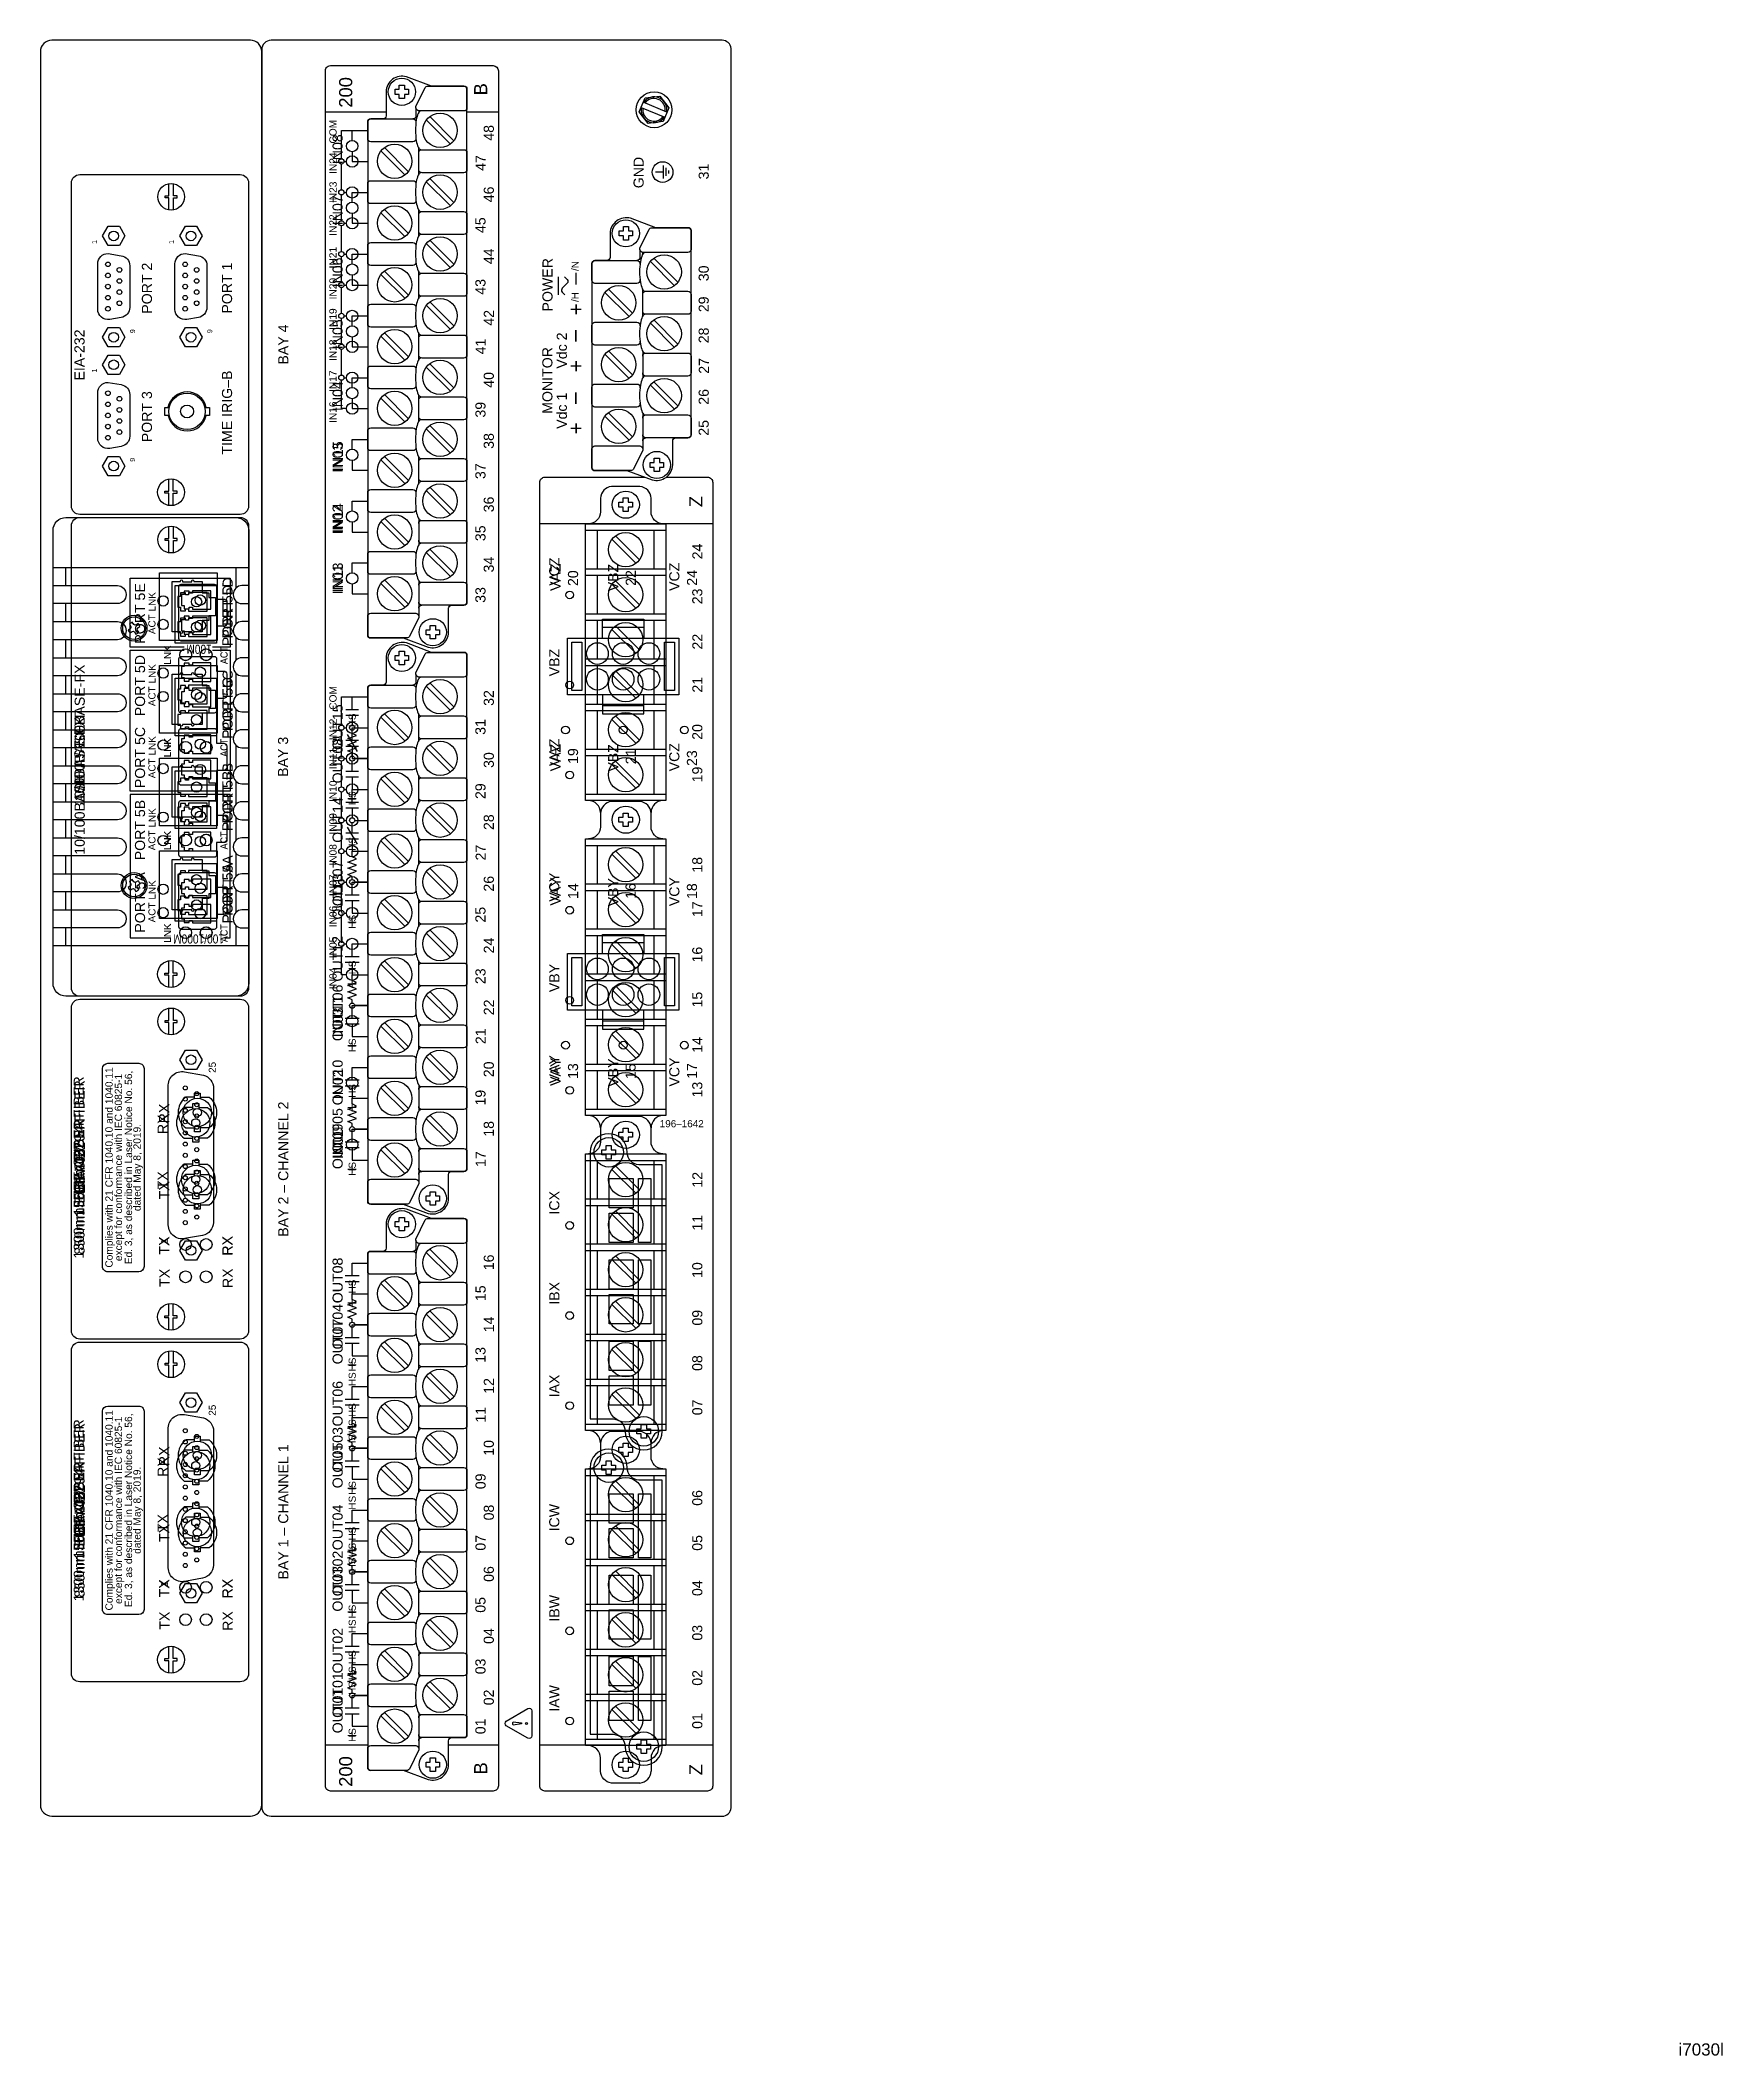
# Model space of a CAD drawing. Extents: x 1 to 47, y 1 to 34.6.
# Drawn here: x 30.65 to 46.99, y 1 to 20.58 of the extents above; entities that cross this region are included whole.
import ezdxf
from ezdxf.enums import TextEntityAlignment as Align

# ---------------------------------------------------------------- set-up
doc = ezdxf.new("R2010")
doc.units = 0
doc.header["$MEASUREMENT"] = 0
for name, color, linetype in [('2_1__X__SCREW_TERMINAL_BLO', 7, 'CONTINUOUS'), ('2_2__2__CONNECTORIZED', 7, 'CONTINUOUS'), ('3_1__X__NONE', 7, 'CONTINUOUS'), ('3_2__6___4__10-100BASE-T_C', 7, 'CONTINUOUS'), ('3_3__7___4__100BASE-FX_CON', 7, 'CONTINUOUS'), ('3_4__8___2__10-100BASE-T__', 7, 'CONTINUOUS'), ('3_5__9___2__100-1000BASE__', 7, 'CONTINUOUS'), ('4_2__A__ISOLATED_EIA-422', 7, 'CONTINUOUS'), ('4_3__B__ISOLATED_G_703_CO-', 7, 'CONTINUOUS'), ('4_4__C__850_NM_IEEE_C37_94', 7, 'CONTINUOUS'), ('4_5__D__1300_NM_FIBER', 7, 'CONTINUOUS'), ('4_6__E__1550_NM_FIBER', 7, 'CONTINUOUS'), ('4_7__H__1300_NM_IEEE_C37_9', 7, 'CONTINUOUS'), ('5_2__A__ISOLATED_EIA-422', 7, 'CONTINUOUS'), ('5_3__B__ISOLATED_G_703_CO-', 7, 'CONTINUOUS'), ('5_4__C__850_NM_IEEE_C37_94', 7, 'CONTINUOUS'), ('5_5__D__1300_NM_FIBER', 7, 'CONTINUOUS'), ('5_6__E__1550_NM_FIBER', 7, 'CONTINUOUS'), ('5_7__H__1300_NM_IEEE_C37_9', 7, 'CONTINUOUS'), ('7_1__2___8__OPTOISOLATED_I', 7, 'CONTINUOUS'), ('7_2__7___8__OPTOISOLATED_I', 7, 'CONTINUOUS'), ('7_3__C___18__COMMON____6__', 7, 'CONTINUOUS'), ('7_4__D___18__COMMON____6__', 7, 'CONTINUOUS'), ('7_5__E___8__OPTOISOLATED_I', 7, 'CONTINUOUS'), ('7_6__4___18__COMMON____6__', 7, 'CONTINUOUS'), ('7_7__8___8__OPTOISOLATED_I', 7, 'CONTINUOUS'), ('8_0______DWG_', 7, 'CONTINUOUS')]:
    doc.layers.add(name, color=color, linetype=linetype)
doc.styles.add('ARIAL', font='arial.ttf')

msp = doc.modelspace()

# ---------------------------------------------------------------- texts
at = {"layer": '2_1__X__SCREW_TERMINAL_BLO', "style": 'ARIAL'}
for s, p in [('24', (37.081, 15.533)), ('VCZ', (35.691, 15.277)), ('23', (37.08, 15.097)), ('22', (37.081, 14.657)), ('VBZ', (35.692, 14.397)), ('21', (37.081, 14.239)), ('20', (37.08, 13.78)), ('VAZ', (35.692, 13.525)), ('19', (37.08, 13.367)), ('18', (37.08, 12.49)), ('VCY', (35.691, 12.208)), ('17', (37.081, 12.058)), ('16', (37.08, 11.617)), ('VBY', (35.692, 11.329)), ('15', (37.08, 11.18)), ('14', (37.081, 10.74)), ('VAY', (35.692, 10.443)), ('13', (37.08, 10.306))]:
    msp.add_text(s, height=0.0983, rotation=90, dxfattribs=at).set_placement(p)
at = {"layer": '2_2__2__CONNECTORIZED', "style": 'ARIAL'}
for s, p in [('VAZ', (35.703, 15.226)), ('VBZ', (36.263, 15.223)), ('VCZ', (36.857, 15.226)), ('20', (35.873, 15.274)), ('22', (36.434, 15.276)), ('24', (37.029, 15.277)), ('VAZ', (35.703, 13.474)), ('VBZ', (36.263, 13.471)), ('VCZ', (36.857, 13.474)), ('19', (35.873, 13.546)), ('21', (36.434, 13.543)), ('23', (37.028, 13.526)), ('VAY', (35.703, 12.17)), ('14', (35.874, 12.234)), ('VBY', (36.263, 12.162)), ('16', (36.432, 12.236)), ('VCY', (36.857, 12.164)), ('18', (37.028, 12.234)), ('VAY', (35.703, 10.418)), ('13', (35.873, 10.486)), ('VBY', (36.263, 10.41)), ('15', (36.432, 10.484)), ('VCY', (36.857, 10.412)), ('17', (37.029, 10.487))]:
    msp.add_text(s, height=0.0983, rotation=90, dxfattribs=at).set_placement(p)
msp.add_text('196–1642', height=0.0688, dxfattribs=at).set_placement((36.666, 10.017))
at = {"layer": '3_2__6___4__10-100BASE-T_C', "style": 'ARIAL'}
for s, height, p in [('PORT 5D', 0.0983, (32.519, 14.763)), ('LNK', 0.0688, (31.921, 14.511)), ('PORT 5C', 0.0983, (32.519, 13.864)), ('10/100BASE-T', 0.09833, (31.082, 13.135)), ('LNK', 0.0688, (31.921, 13.61)), ('PORT 5B', 0.0983, (32.519, 12.969)), ('LNK', 0.0688, (31.921, 12.708)), ('PORT 5A', 0.0983, (32.519, 12.071)), ('LNK', 0.0688, (31.921, 11.809))]:
    msp.add_text(s, height=height, rotation=90, dxfattribs=at).set_placement(p)
at = {"layer": '3_2__6___4__10-100BASE-T_C', "style": 'ARIAL', "width": 0.9}
for p in [(32.47, 14.516), (32.47, 13.616), (32.47, 12.716), (32.47, 11.815)]:
    msp.add_text('ACT', height=0.0688, rotation=90, dxfattribs=at).set_placement(p)
at = {"layer": '3_3__7___4__100BASE-FX_CON', "style": 'ARIAL'}
for s, height, p in [('PORT 5D', 0.0983, (32.517, 14.689)), ('LNK', 0.0688, (31.919, 14.51)), ('PORT 5C', 0.0983, (32.517, 13.789)), ('100BASE-FX', 0.0983, (31.08, 13.183)), ('LNK', 0.0688, (31.919, 13.61)), ('PORT 5B', 0.0983, (32.517, 12.893)), ('LNK', 0.0688, (31.919, 12.71)), ('PORT 5A', 0.0983, (32.517, 11.996)), ('LNK', 0.0688, (31.919, 11.81))]:
    msp.add_text(s, height=height, rotation=90, dxfattribs=at).set_placement(p)
at = {"layer": '3_3__7___4__100BASE-FX_CON', "style": 'ARIAL', "width": 0.9}
for p in [(32.468, 14.516), (32.468, 13.616), (32.468, 12.716), (32.468, 11.816)]:
    msp.add_text('ACT', height=0.0688, rotation=90, dxfattribs=at).set_placement(p)
at = {"layer": '3_4__8___2__10-100BASE-T__', "style": 'ARIAL'}
for s, height, p in [('PORT 5D', 0.0983, (32.518, 14.763)), ('LNK', 0.0688, (31.921, 14.51)), ('10/100BASE-T / 100BASE-FX', 0.09833, (31.082, 12.664)), ('PORT 5C', 0.0983, (32.518, 13.789)), ('LNK', 0.0688, (31.921, 13.612)), ('PORT 5B', 0.0983, (32.518, 12.969)), ('LNK', 0.0688, (31.921, 12.709)), ('PORT 5A', 0.0983, (32.518, 11.996)), ('LNK', 0.0688, (31.921, 11.809))]:
    msp.add_text(s, height=height, rotation=90, dxfattribs=at).set_placement(p)
at = {"layer": '3_4__8___2__10-100BASE-T__', "style": 'ARIAL', "width": 0.9}
for p in [(32.47, 14.516), (32.47, 13.616), (32.47, 12.716), (32.47, 11.815)]:
    msp.add_text('ACT', height=0.0688, rotation=90, dxfattribs=at).set_placement(p)
at = {"layer": '3_5__9___2__100-1000BASE__', "style": 'ARIAL'}
for s, height, p in [('PORT 5E', 0.0983, (31.668, 14.714)), ('LNK', 0.0688, (31.77, 15.028)), ('ACT', 0.0688, (31.769, 14.807)), ('PORT 5D', 0.0983, (31.668, 14.009)), ('LNK', 0.0688, (31.77, 14.328)), ('ACT', 0.0688, (31.769, 14.107)), ('PORT 5C', 0.0983, (31.668, 13.311)), ('LNK', 0.0688, (31.77, 13.628)), ('ACT', 0.0688, (31.769, 13.407)), ('PORT 5B', 0.0983, (31.668, 12.61)), ('LNK', 0.0688, (31.77, 12.928)), ('ACT', 0.0688, (31.769, 12.707)), ('PORT 5A', 0.0983, (31.668, 11.907)), ('LNK', 0.0688, (31.77, 12.228)), ('ACT', 0.0688, (31.769, 12.007))]:
    msp.add_text(s, height=height, rotation=90, dxfattribs=at).set_placement(p)
at = {"layer": '3_5__9___2__100-1000BASE__', "style": 'ARIAL', "width": 0.8}
for s, p in [('100M', (32.316, 14.704)), ('100/1000M', (32.435, 11.89))]:
    msp.add_text(s, height=0.0885, rotation=180, dxfattribs=at).set_placement(p)
at = {"layer": '4_2__A__ISOLATED_EIA-422', "style": 'ARIAL'}
for s, height, p in [('25', 0.0688, (32.355, 7.215)), ('1', 0.0688, (31.89, 5.554)), ('TX', 0.0983, (31.906, 5.136)), ('RX', 0.0983, (32.519, 5.125))]:
    msp.add_text(s, height=height, rotation=90, dxfattribs=at).set_placement(p)
msp.add_text('EIA-422', height=0.0983, rotation=90, dxfattribs=at).set_placement((31.083, 6.296), align=Align.CENTER)
at = {"layer": '4_3__B__ISOLATED_G_703_CO-', "style": 'ARIAL'}
for s, height, p in [('25', 0.0688, (32.355, 7.215)), ('1', 0.0688, (31.89, 5.554)), ('TX', 0.0983, (31.906, 5.136)), ('RX', 0.0983, (32.519, 5.125))]:
    msp.add_text(s, height=height, rotation=90, dxfattribs=at).set_placement(p)
msp.add_text('G.703', height=0.0983, rotation=90, dxfattribs=at).set_placement((31.081, 6.296), align=Align.CENTER)
at = {"layer": '4_4__C__850_NM_IEEE_C37_94', "style": 'ARIAL'}
for s, height, p in [('Complies with 21 CFR 1040.10 and 1040.11', 0.0708, (31.353, 6.296)), ('Complies with 21 CFR 1040.10 and 1040.11', 0.0708, (31.353, 6.296)), ('850nm IEEE C37.94 FIBER', 0.09833, (31.08, 6.296)), ('except for conformance with IEC 60825-1', 0.0708, (31.444, 6.296)), ('except for conformance with IEC 60825-1', 0.0708, (31.444, 6.296)), ('Ed. 3, as described in Laser Notice No. 56,', 0.0708, (31.542, 6.296)), ('Ed. 3, as described in Laser Notice No. 56,', 0.0708, (31.542, 6.296)), ('dated May 8, 2019.', 0.0708, (31.625, 6.296)), ('dated May 8, 2019.', 0.0708, (31.625, 6.296))]:
    msp.add_text(s, height=height, rotation=90, dxfattribs=at).set_placement(p, align=Align.CENTER)
for s, p in [('RX', (31.888, 6.62)), ('TX', (31.888, 6.084)), ('TX', (31.904, 5.451)), ('RX', (32.518, 5.44))]:
    msp.add_text(s, height=0.0983, rotation=90, dxfattribs=at).set_placement(p)
at = {"layer": '4_5__D__1300_NM_FIBER', "style": 'ARIAL'}
for s, height, p in [('Complies with 21 CFR 1040.10 and 1040.11', 0.0708, (31.353, 6.296)), ('Complies with 21 CFR 1040.10 and 1040.11', 0.0708, (31.353, 6.296)), ('except for conformance with IEC 60825-1', 0.0708, (31.444, 6.296)), ('except for conformance with IEC 60825-1', 0.0708, (31.444, 6.296)), ('Ed. 3, as described in Laser Notice No. 56,', 0.0708, (31.542, 6.296)), ('Ed. 3, as described in Laser Notice No. 56,', 0.0708, (31.542, 6.296)), ('1300nm FIBER', 0.09833, (31.077, 6.296)), ('dated May 8, 2019.', 0.0708, (31.625, 6.296)), ('dated May 8, 2019.', 0.0708, (31.625, 6.296))]:
    msp.add_text(s, height=height, rotation=90, dxfattribs=at).set_placement(p, align=Align.CENTER)
for s, p in [('RX', (31.902, 6.725)), ('TX', (31.902, 5.987)), ('TX', (31.902, 5.45)), ('RX', (32.515, 5.439))]:
    msp.add_text(s, height=0.0983, rotation=90, dxfattribs=at).set_placement(p)
at = {"layer": '4_6__E__1550_NM_FIBER', "style": 'ARIAL'}
for s, height, p in [('Complies with 21 CFR 1040.10 and 1040.11', 0.0708, (31.353, 6.296)), ('Complies with 21 CFR 1040.10 and 1040.11', 0.0708, (31.353, 6.296)), ('except for conformance with IEC 60825-1', 0.0708, (31.444, 6.296)), ('except for conformance with IEC 60825-1', 0.0708, (31.444, 6.296)), ('Ed. 3, as described in Laser Notice No. 56,', 0.0708, (31.542, 6.296)), ('Ed. 3, as described in Laser Notice No. 56,', 0.0708, (31.542, 6.296)), ('1550nm FIBER', 0.09833, (31.073, 6.296)), ('dated May 8, 2019.', 0.0708, (31.625, 6.296)), ('dated May 8, 2019.', 0.0708, (31.625, 6.296))]:
    msp.add_text(s, height=height, rotation=90, dxfattribs=at).set_placement(p, align=Align.CENTER)
for s, p in [('RX', (31.901, 6.725)), ('TX', (31.901, 5.987)), ('TX', (31.901, 5.45)), ('RX', (32.515, 5.439))]:
    msp.add_text(s, height=0.0983, rotation=90, dxfattribs=at).set_placement(p)
at = {"layer": '4_7__H__1300_NM_IEEE_C37_9', "style": 'ARIAL'}
msp.add_text('1300nm IEEE C37.94 FIBER', height=0.09833, rotation=90, dxfattribs=at).set_placement((31.073, 6.296), align=Align.CENTER)
for s, p in [('RX', (31.901, 6.725)), ('TX', (31.901, 5.987)), ('TX', (31.901, 5.45)), ('RX', (32.515, 5.439))]:
    msp.add_text(s, height=0.0983, rotation=90, dxfattribs=at).set_placement(p)
at = {"layer": '5_2__A__ISOLATED_EIA-422', "style": 'ARIAL'}
for s, height, p in [('25', 0.0688, (32.355, 10.545)), ('1', 0.0688, (31.89, 8.884)), ('TX', 0.0983, (31.906, 8.466)), ('RX', 0.0983, (32.519, 8.455))]:
    msp.add_text(s, height=height, rotation=90, dxfattribs=at).set_placement(p)
msp.add_text('EIA-422', height=0.0983, rotation=90, dxfattribs=at).set_placement((31.083, 9.626), align=Align.CENTER)
at = {"layer": '5_3__B__ISOLATED_G_703_CO-', "style": 'ARIAL'}
for s, height, p in [('25', 0.0688, (32.355, 10.545)), ('1', 0.0688, (31.89, 8.884)), ('TX', 0.0983, (31.906, 8.466)), ('RX', 0.0983, (32.519, 8.455))]:
    msp.add_text(s, height=height, rotation=90, dxfattribs=at).set_placement(p)
msp.add_text('G.703', height=0.0983, rotation=90, dxfattribs=at).set_placement((31.081, 9.626), align=Align.CENTER)
at = {"layer": '5_4__C__850_NM_IEEE_C37_94', "style": 'ARIAL'}
for s, height, p in [('Complies with 21 CFR 1040.10 and 1040.11', 0.0708, (31.353, 9.626)), ('Complies with 21 CFR 1040.10 and 1040.11', 0.0708, (31.353, 9.626)), ('850nm IEEE C37.94 FIBER', 0.09833, (31.08, 9.626)), ('except for conformance with IEC 60825-1', 0.0708, (31.444, 9.626)), ('except for conformance with IEC 60825-1', 0.0708, (31.444, 9.626)), ('Ed. 3, as described in Laser Notice No. 56,', 0.0708, (31.542, 9.626)), ('Ed. 3, as described in Laser Notice No. 56,', 0.0708, (31.542, 9.626)), ('dated May 8, 2019.', 0.0708, (31.625, 9.626)), ('dated May 8, 2019.', 0.0708, (31.625, 9.626))]:
    msp.add_text(s, height=height, rotation=90, dxfattribs=at).set_placement(p, align=Align.CENTER)
for s, p in [('RX', (31.888, 9.95)), ('TX', (31.888, 9.414)), ('TX', (31.904, 8.781)), ('RX', (32.518, 8.77))]:
    msp.add_text(s, height=0.0983, rotation=90, dxfattribs=at).set_placement(p)
at = {"layer": '5_5__D__1300_NM_FIBER', "style": 'ARIAL'}
for s, height, p in [('Complies with 21 CFR 1040.10 and 1040.11', 0.0708, (31.353, 9.626)), ('Complies with 21 CFR 1040.10 and 1040.11', 0.0708, (31.353, 9.626)), ('except for conformance with IEC 60825-1', 0.0708, (31.444, 9.626)), ('except for conformance with IEC 60825-1', 0.0708, (31.444, 9.626)), ('Ed. 3, as described in Laser Notice No. 56,', 0.0708, (31.542, 9.626)), ('Ed. 3, as described in Laser Notice No. 56,', 0.0708, (31.542, 9.626)), ('1300nm FIBER', 0.09833, (31.077, 9.626)), ('dated May 8, 2019.', 0.0708, (31.625, 9.626)), ('dated May 8, 2019.', 0.0708, (31.625, 9.626))]:
    msp.add_text(s, height=height, rotation=90, dxfattribs=at).set_placement(p, align=Align.CENTER)
for s, p in [('RX', (31.902, 10.055)), ('TX', (31.902, 9.317)), ('TX', (31.902, 8.78)), ('RX', (32.515, 8.769))]:
    msp.add_text(s, height=0.0983, rotation=90, dxfattribs=at).set_placement(p)
at = {"layer": '5_6__E__1550_NM_FIBER', "style": 'ARIAL'}
for s, height, p in [('Complies with 21 CFR 1040.10 and 1040.11', 0.0708, (31.353, 9.626)), ('Complies with 21 CFR 1040.10 and 1040.11', 0.0708, (31.353, 9.626)), ('except for conformance with IEC 60825-1', 0.0708, (31.444, 9.626)), ('except for conformance with IEC 60825-1', 0.0708, (31.444, 9.626)), ('Ed. 3, as described in Laser Notice No. 56,', 0.0708, (31.542, 9.626)), ('Ed. 3, as described in Laser Notice No. 56,', 0.0708, (31.542, 9.626)), ('1550nm FIBER', 0.09833, (31.073, 9.626)), ('dated May 8, 2019.', 0.0708, (31.625, 9.626)), ('dated May 8, 2019.', 0.0708, (31.625, 9.626))]:
    msp.add_text(s, height=height, rotation=90, dxfattribs=at).set_placement(p, align=Align.CENTER)
for s, p in [('RX', (31.901, 10.055)), ('TX', (31.901, 9.317)), ('TX', (31.901, 8.78)), ('RX', (32.515, 8.769))]:
    msp.add_text(s, height=0.0983, rotation=90, dxfattribs=at).set_placement(p)
at = {"layer": '5_7__H__1300_NM_IEEE_C37_9', "style": 'ARIAL'}
msp.add_text('1300nm IEEE C37.94 FIBER', height=0.09833, rotation=90, dxfattribs=at).set_placement((31.073, 9.626), align=Align.CENTER)
for s, p in [('RX', (31.901, 10.055)), ('TX', (31.901, 9.317)), ('TX', (31.901, 8.78)), ('RX', (32.515, 8.769))]:
    msp.add_text(s, height=0.0983, rotation=90, dxfattribs=at).set_placement(p)
at = {"layer": '7_1__2___8__OPTOISOLATED_I', "style": 'ARIAL'}
for s, p in [('IN08', (33.587, 19.372)), ('IN07', (33.587, 18.779)), ('IN06', (33.587, 18.175)), ('IN05', (33.587, 17.575)), ('IN04', (33.587, 16.973)), ('IN03', (33.587, 16.377)), ('IN02', (33.587, 15.776)), ('IN01', (33.587, 15.195)), ('OUT15', (33.587, 13.682)), ('OUT14', (33.587, 12.78)), ('OUT13', (33.587, 12.034)), ('OUT12', (33.587, 11.432)), ('OUT11', (33.587, 10.853)), ('OUT10', (33.587, 10.23)), ('OUT09', (33.587, 9.61)), ('OUT08', (33.587, 8.308)), ('OUT07', (33.587, 7.714)), ('OUT06', (33.587, 7.11)), ('OUT05', (33.587, 6.51)), ('OUT04', (33.587, 5.908)), ('OUT03', (33.587, 5.312)), ('OUT02', (33.587, 4.711)), ('OUT01', (33.587, 4.13))]:
    msp.add_text(s, height=0.0983, rotation=90, dxfattribs=at).set_placement(p)
at = {"layer": '7_2__7___8__OPTOISOLATED_I', "style": 'ARIAL'}
for s, height, p in [('IN08', 0.0983, (33.587, 19.372)), ('IN07', 0.0983, (33.587, 18.779)), ('IN06', 0.0983, (33.587, 18.175)), ('IN05', 0.0983, (33.587, 17.575)), ('IN04', 0.0983, (33.587, 16.973)), ('IN03', 0.0983, (33.587, 16.377)), ('IN02', 0.0983, (33.587, 15.776)), ('IN01', 0.0983, (33.587, 15.195)), ('OUT15', 0.0983, (33.587, 13.682)), ('OUT14', 0.0983, (33.587, 12.78)), ('OUT13', 0.0983, (33.587, 12.034)), ('+', 0.118, (33.736, 11.961)), ('OUT12', 0.0983, (33.587, 11.432)), ('+', 0.118, (33.736, 11.361)), ('OUT11', 0.0983, (33.587, 10.853)), ('+', 0.118, (33.736, 10.761)), ('OUT10', 0.0983, (33.587, 10.23)), ('+', 0.118, (33.736, 10.161)), ('OUT09', 0.0983, (33.587, 9.61)), ('+', 0.118, (33.736, 9.561)), ('OUT08', 0.0983, (33.587, 8.307)), ('+', 0.118, (33.736, 8.261)), ('OUT07', 0.0983, (33.587, 7.714)), ('+', 0.118, (33.736, 7.661)), ('OUT06', 0.0983, (33.587, 7.11)), ('+', 0.118, (33.736, 7.061)), ('OUT05', 0.0983, (33.587, 6.51)), ('+', 0.118, (33.736, 6.461)), ('OUT04', 0.0983, (33.587, 5.908)), ('+', 0.118, (33.736, 5.861)), ('OUT03', 0.0983, (33.587, 5.312)), ('+', 0.118, (33.736, 5.261)), ('OUT02', 0.0983, (33.587, 4.711)), ('+', 0.118, (33.736, 4.661)), ('OUT01', 0.0983, (33.587, 4.13)), ('+', 0.118, (33.736, 4.061))]:
    msp.add_text(s, height=height, rotation=90, dxfattribs=at).set_placement(p)
at = {"layer": '7_3__C___18__COMMON____6__', "style": 'ARIAL'}
for s, height, p in [('COM', 0.0708, (33.528, 19.572)), ('IN24', 0.0708, (33.529, 19.277)), ('IN23', 0.0708, (33.529, 18.994)), ('IN22', 0.0708, (33.528, 18.676)), ('IN21', 0.0708, (33.528, 18.359)), ('IN20', 0.0708, (33.528, 18.058)), ('IN19', 0.0708, (33.528, 17.762)), ('IN18', 0.0708, (33.528, 17.459)), ('IN17', 0.0708, (33.528, 17.159)), ('IN16', 0.0708, (33.528, 16.858)), ('IN15', 0.0983, (33.589, 16.39)), ('IN14', 0.0983, (33.589, 15.789)), ('IN13', 0.0983, (33.589, 15.212)), ('COM', 0.0708, (33.528, 14.072)), ('IN12', 0.0708, (33.529, 13.777)), ('IN11', 0.0708, (33.529, 13.494)), ('IN10', 0.0708, (33.528, 13.176)), ('IN09', 0.0708, (33.528, 12.859)), ('IN08', 0.0708, (33.528, 12.558)), ('IN07', 0.0708, (33.528, 12.262)), ('IN06', 0.0708, (33.528, 11.959)), ('IN05', 0.0708, (33.528, 11.659)), ('IN04', 0.0708, (33.528, 11.358)), ('IN03', 0.0983, (33.589, 10.89)), ('IN02', 0.0983, (33.589, 10.289)), ('IN01', 0.0983, (33.589, 9.708)), ('OUT08', 0.0983, (33.587, 8.307)), ('OUT07', 0.0983, (33.587, 7.714)), ('OUT06', 0.0983, (33.587, 7.11)), ('HS', 0.0688, (33.714, 7.503)), ('+', 0.118, (33.736, 7.061)), ('OUT05', 0.0983, (33.587, 6.51)), ('HS', 0.0688, (33.714, 6.903)), ('+', 0.118, (33.736, 6.461)), ('OUT04', 0.0983, (33.587, 5.908)), ('HS', 0.0688, (33.714, 6.303)), ('+', 0.118, (33.736, 5.861)), ('OUT03', 0.0983, (33.587, 5.312)), ('HS', 0.0688, (33.714, 5.703)), ('+', 0.118, (33.736, 5.261)), ('OUT02', 0.0983, (33.587, 4.711)), ('HS', 0.0688, (33.714, 5.103)), ('+', 0.118, (33.736, 4.661)), ('OUT01', 0.0983, (33.587, 4.13)), ('HS', 0.0688, (33.714, 4.503)), ('+', 0.118, (33.736, 4.061))]:
    msp.add_text(s, height=height, rotation=90, dxfattribs=at).set_placement(p)
at = {"layer": '7_4__D___18__COMMON____6__', "style": 'ARIAL'}
for s, height, p in [('COM', 0.0708, (33.528, 19.572)), ('IN24', 0.0708, (33.529, 19.277)), ('IN23', 0.0708, (33.529, 18.994)), ('IN22', 0.0708, (33.528, 18.676)), ('IN21', 0.0708, (33.528, 18.359)), ('IN20', 0.0708, (33.528, 18.058)), ('IN19', 0.0708, (33.528, 17.762)), ('IN18', 0.0708, (33.528, 17.459)), ('IN17', 0.0708, (33.528, 17.159)), ('IN16', 0.0708, (33.528, 16.858)), ('IN15', 0.0983, (33.589, 16.39)), ('IN14', 0.0983, (33.589, 15.789)), ('IN13', 0.0983, (33.589, 15.212)), ('COM', 0.0708, (33.528, 14.072)), ('IN12', 0.0708, (33.529, 13.777)), ('IN11', 0.0708, (33.529, 13.494)), ('IN10', 0.0708, (33.528, 13.176)), ('IN09', 0.0708, (33.528, 12.859)), ('IN08', 0.0708, (33.528, 12.558)), ('IN07', 0.0708, (33.528, 12.262)), ('IN06', 0.0708, (33.528, 11.959)), ('IN05', 0.0708, (33.528, 11.659)), ('IN04', 0.0708, (33.528, 11.358)), ('IN03', 0.0983, (33.589, 10.89)), ('IN02', 0.0983, (33.589, 10.289)), ('IN01', 0.0983, (33.589, 9.708)), ('OUT08', 0.0983, (33.587, 8.307)), ('OUT07', 0.0983, (33.587, 7.714)), ('OUT06', 0.0983, (33.587, 7.11)), ('OUT05', 0.0983, (33.587, 6.51)), ('OUT04', 0.0983, (33.587, 5.908)), ('OUT03', 0.0983, (33.587, 5.312)), ('OUT02', 0.0983, (33.587, 4.711)), ('OUT01', 0.0983, (33.587, 4.13))]:
    msp.add_text(s, height=height, rotation=90, dxfattribs=at).set_placement(p)
at = {"layer": '7_5__E___8__OPTOISOLATED_I', "style": 'ARIAL'}
for s, height, p in [('IN08', 0.0983, (33.587, 19.372)), ('IN07', 0.0983, (33.587, 18.779)), ('IN06', 0.0983, (33.587, 18.175)), ('IN05', 0.0983, (33.587, 17.575)), ('IN04', 0.0983, (33.587, 16.973)), ('IN03', 0.0983, (33.587, 16.377)), ('IN02', 0.0983, (33.587, 15.776)), ('IN01', 0.0983, (33.587, 15.195)), ('HS', 0.0688, (33.714, 13.903)), ('OUT08', 0.0983, (33.587, 13.357)), ('+', 0.118, (33.736, 13.161)), ('HS', 0.0688, (33.714, 12.703)), ('OUT07', 0.0983, (33.587, 12.164)), ('+', 0.118, (33.736, 11.961)), ('HS', 0.0688, (33.714, 11.503)), ('OUT06', 0.0983, (33.587, 10.96)), ('+', 0.118, (33.736, 10.761)), ('HS', 0.0688, (33.714, 10.303)), ('OUT05', 0.0983, (33.587, 9.76)), ('+', 0.118, (33.736, 9.561)), ('HS', 0.0688, (33.714, 8.403)), ('OUT04', 0.0983, (33.587, 7.858)), ('+', 0.118, (33.736, 7.661)), ('HS', 0.0688, (33.714, 7.203)), ('OUT03', 0.0983, (33.587, 6.662)), ('+', 0.118, (33.736, 6.461)), ('HS', 0.0688, (33.714, 6.003)), ('OUT02', 0.0983, (33.587, 5.461)), ('+', 0.118, (33.736, 5.261)), ('HS', 0.0688, (33.714, 4.803)), ('OUT01', 0.0983, (33.587, 4.28)), ('+', 0.118, (33.736, 4.061))]:
    msp.add_text(s, height=height, rotation=90, dxfattribs=at).set_placement(p)
at = {"layer": '7_6__4___18__COMMON____6__', "style": 'ARIAL'}
for s, height, p in [('COM', 0.0708, (33.528, 19.572)), ('IN24', 0.0708, (33.529, 19.277)), ('IN23', 0.0708, (33.529, 18.994)), ('IN22', 0.0708, (33.528, 18.676)), ('IN21', 0.0708, (33.528, 18.36)), ('IN20', 0.0708, (33.528, 18.058)), ('IN19', 0.0708, (33.528, 17.763)), ('IN18', 0.0708, (33.528, 17.46)), ('IN17', 0.0708, (33.528, 17.16)), ('IN16', 0.0708, (33.528, 16.858)), ('IN15', 0.0983, (33.589, 16.39)), ('IN14', 0.0983, (33.589, 15.789)), ('IN13', 0.0983, (33.589, 15.212)), ('COM', 0.0708, (33.528, 14.072)), ('IN12', 0.0708, (33.529, 13.777)), ('IN11', 0.0708, (33.529, 13.494)), ('IN10', 0.0708, (33.528, 13.176)), ('IN09', 0.0708, (33.528, 12.86)), ('IN08', 0.0708, (33.528, 12.558)), ('IN07', 0.0708, (33.528, 12.263)), ('IN06', 0.0708, (33.528, 11.96)), ('IN05', 0.0708, (33.528, 11.66)), ('IN04', 0.0708, (33.528, 11.358)), ('IN03', 0.0983, (33.589, 10.89)), ('IN02', 0.0983, (33.589, 10.289)), ('IN01', 0.0983, (33.589, 9.708)), ('OUT08', 0.0983, (33.587, 8.308)), ('OUT07', 0.0983, (33.587, 7.714)), ('OUT06', 0.0983, (33.587, 7.11)), ('HS', 0.0688, (33.714, 7.046)), ('OUT05', 0.0983, (33.587, 6.51)), ('HS', 0.0688, (33.714, 6.446)), ('OUT04', 0.0983, (33.587, 5.908)), ('HS', 0.0688, (33.714, 5.846)), ('OUT03', 0.0983, (33.587, 5.312)), ('HS', 0.0688, (33.714, 5.246)), ('OUT02', 0.0983, (33.587, 4.711)), ('HS', 0.0688, (33.714, 4.646)), ('OUT01', 0.0983, (33.587, 4.13)), ('HS', 0.0688, (33.714, 4.046))]:
    msp.add_text(s, height=height, rotation=90, dxfattribs=at).set_placement(p)
at = {"layer": '7_7__8___8__OPTOISOLATED_I', "style": 'ARIAL'}
for s, height, p in [('IN08', 0.0983, (33.587, 19.372)), ('IN07', 0.0983, (33.587, 18.779)), ('IN06', 0.0983, (33.587, 18.175)), ('IN05', 0.0983, (33.587, 17.575)), ('IN04', 0.0983, (33.587, 16.973)), ('IN03', 0.0983, (33.587, 16.377)), ('IN02', 0.0983, (33.587, 15.776)), ('IN01', 0.0983, (33.587, 15.195)), ('OUT08', 0.0983, (33.587, 13.357)), ('HS', 0.0688, (33.714, 13.146)), ('OUT07', 0.0983, (33.587, 12.164)), ('HS', 0.0688, (33.714, 11.946)), ('OUT06', 0.0983, (33.587, 10.96)), ('HS', 0.0688, (33.714, 10.746)), ('OUT05', 0.0983, (33.587, 9.76)), ('HS', 0.0688, (33.714, 9.546)), ('OUT04', 0.0983, (33.587, 7.858)), ('HS', 0.0688, (33.714, 7.646)), ('OUT03', 0.0983, (33.587, 6.662)), ('HS', 0.0688, (33.714, 6.446)), ('OUT02', 0.0983, (33.587, 5.461)), ('HS', 0.0688, (33.714, 5.246)), ('OUT01', 0.0983, (33.587, 4.28)), ('HS', 0.0688, (33.714, 4.046))]:
    msp.add_text(s, height=height, rotation=90, dxfattribs=at).set_placement(p)
at = {"layer": '8_0______DWG_', "style": 'ARIAL'}
for s, height, p in [('200', 0.1278, (33.68, 19.92)), ('B', 0.128, (34.991, 20.04)), ('48', 0.0983, (35.055, 19.6)), ('47', 0.0983, (34.976, 19.307)), ('GND', 0.0983, (36.51, 19.138)), ('31', 0.0983, (37.142, 19.224)), ('46', 0.0983, (35.055, 19.002)), ('45', 0.0983, (34.974, 18.703)), ('1', 0.0492, (31.201, 18.597)), ('1', 0.0492, (31.949, 18.597)), ('PORT 2', 0.0983, (31.735, 17.919)), ('PORT 1', 0.0983, (32.513, 17.92)), ('44', 0.0983, (35.056, 18.4)), ('POWER', 0.0983, (35.625, 17.941)), ('/N', 0.0688, (35.878, 18.334)), ('43', 0.0983, (34.974, 18.104)), ('–', 0.147, (35.907, 18.203)), ('30', 0.0983, (37.142, 18.235)), ('+', 0.147, (35.925, 17.902)), ('/H', 0.0688, (35.878, 18.033)), ('29', 0.0983, (37.142, 17.934)), ('42', 0.0983, (35.056, 17.803)), ('EIA-232', 0.0983, (31.08, 17.27)), ('9', 0.0492, (31.571, 17.73)), ('9', 0.0492, (32.32, 17.73)), ('41', 0.0983, (34.976, 17.524)), ('Vdc 2', 0.0983, (35.764, 17.386)), ('–', 0.147, (35.906, 17.648)), ('28', 0.0983, (37.142, 17.632)), ('MONITOR', 0.0983, (35.624, 16.947)), ('+', 0.147, (35.925, 17.351)), ('27', 0.0983, (37.144, 17.336)), ('1', 0.0492, (31.201, 17.348)), ('TIME IRIG–B', 0.09833, (32.513, 16.551)), ('40', 0.0983, (35.055, 17.2)), ('PORT 3', 0.0983, (31.735, 16.671)), ('39', 0.0983, (34.974, 16.91)), ('Vdc 1', 0.0983, (35.764, 16.801)), ('–', 0.147, (35.906, 17.043)), ('26', 0.0983, (37.142, 17.035)), ('+', 0.147, (35.925, 16.746)), ('25', 0.0983, (37.142, 16.734)), ('38', 0.0983, (35.055, 16.607)), ('9', 0.0492, (31.571, 16.481)), ('37', 0.0983, (34.974, 16.313)), ('36', 0.0983, (35.055, 15.99)), ('Z', 0.128, (37.081, 16.04)), ('35', 0.0983, (34.974, 15.71)), ('34', 0.0983, (35.055, 15.406)), ('33', 0.0983, (34.974, 15.111)), ('32', 0.0983, (35.055, 14.11)), ('31', 0.0983, (34.974, 13.829)), ('30', 0.0983, (35.055, 13.507)), ('29', 0.0983, (34.974, 13.205)), ('28', 0.0983, (35.055, 12.904)), ('27', 0.0983, (34.976, 12.608)), ('26', 0.0983, (35.055, 12.306)), ('25', 0.0983, (34.974, 12.005)), ('24', 0.0983, (35.056, 11.706)), ('23', 0.0983, (34.974, 11.407)), ('22', 0.0983, (35.056, 11.105)), ('21', 0.0983, (34.976, 10.824)), ('20', 0.0983, (35.055, 10.503)), ('19', 0.0983, (34.974, 10.228)), ('18', 0.0983, (35.055, 9.925)), ('17', 0.0983, (34.976, 9.631)), ('12', 0.0983, (37.081, 9.43)), ('ICX', 0.0983, (35.691, 9.169)), ('11', 0.0983, (37.081, 9.013)), ('16', 0.0983, (35.055, 8.628)), ('10', 0.0983, (37.08, 8.553)), ('15', 0.0983, (34.975, 8.328)), ('IBX', 0.0983, (35.692, 8.293)), ('09', 0.0983, (37.08, 8.09)), ('14', 0.0983, (35.056, 8.025)), ('13', 0.0983, (34.974, 7.729)), ('08', 0.0983, (37.08, 7.65)), ('12', 0.0983, (35.056, 7.428)), ('IAX', 0.0983, (35.692, 7.393)), ('11', 0.0983, (34.976, 7.148)), ('07', 0.0983, (37.08, 7.219)), ('10', 0.0983, (35.055, 6.826)), ('09', 0.0983, (34.975, 6.501)), ('06', 0.0983, (37.08, 6.34)), ('08', 0.0983, (35.055, 6.198)), ('ICW', 0.0983, (35.691, 6.091)), ('07', 0.0983, (34.975, 5.904)), ('05', 0.0983, (37.08, 5.903)), ('06', 0.0983, (35.055, 5.601)), ('04', 0.0983, (37.08, 5.463)), ('05', 0.0983, (34.974, 5.301)), ('IBW', 0.0983, (35.692, 5.215)), ('04', 0.0983, (35.055, 4.998)), ('03', 0.0983, (37.08, 5.03)), ('03', 0.0983, (34.974, 4.703)), ('02', 0.0983, (37.08, 4.592)), ('02', 0.0983, (35.055, 4.402)), ('IAW', 0.0983, (35.692, 4.339)), ('01', 0.0983, (37.08, 4.173)), ('01', 0.0983, (34.974, 4.121)), ('200', 0.1278, (33.68, 3.61)), ('B', 0.128, (34.991, 3.73)), ('Z', 0.128, (37.081, 3.721))]:
    msp.add_text(s, height=height, rotation=90, dxfattribs=at).set_placement(p)
for s, height, p in [('BAY 4', 0.0983, (33.059, 17.62)), ('BAY 3', 0.0983, (33.057, 13.615)), ('BAY 2 – CHANNEL 2', 0.09833, (33.059, 9.61)), ('BAY 1 – CHANNEL 1', 0.09833, (33.059, 6.28))]:
    msp.add_text(s, height=height, rotation=90, dxfattribs=at).set_placement(p, align=Align.CENTER)
msp.add_text('i7030l', height=0.118, dxfattribs=at).set_placement((47, 1), align=Align.RIGHT)

# ---------------------------------------------------------------- linework, layer by layer
at = {"layer": '2_1__X__SCREW_TERMINAL_BLO'}
for points in [[(36.697, 15.878, -0.403969), (36.582, 15.996), (36.582, 16.126, 0.374201), (36.473, 16.241), (36.198, 16.241, 0.374201), (36.09, 16.126), (36.09, 15.996, -0.403969), (35.974, 15.878)], [(36.09, 13.073, 0.403969), (35.974, 13.191)], [(36.697, 12.818, -0.403969), (36.582, 12.936), (36.582, 13.066, 0.374201), (36.473, 13.181), (36.198, 13.181, 0.374201), (36.09, 13.066), (36.09, 12.936, -0.403969), (35.974, 12.818)], [(36.697, 13.191, 0.403969), (36.582, 13.073)], [(36.09, 10.012, 0.403969), (35.974, 10.13)], [(36.697, 9.758, -0.403969), (36.582, 9.876), (36.582, 10.006, 0.374201), (36.473, 10.121), (36.198, 10.121, 0.374201), (36.09, 10.006), (36.09, 9.876, -0.403969), (35.974, 9.758)], [(36.697, 10.13, 0.403969), (36.582, 10.012)], [(36.09, 6.952, 0.403969), (35.974, 7.07)], [(36.697, 6.698, -0.403969), (36.582, 6.816), (36.582, 6.946, 0.374201), (36.473, 7.061), (36.198, 7.061, 0.374201), (36.09, 6.946), (36.09, 6.816, -0.403969), (35.974, 6.698)], [(36.697, 7.07, 0.403969), (36.582, 6.952)], [(36.473, 3.647), (36.198, 3.647, -0.374201), (36.09, 3.762), (36.09, 3.892, 0.403969), (35.974, 4.01)], [(36.697, 4.01, 0.403969), (36.582, 3.892), (36.582, 3.762, -0.374201)], [(36.473, 3.647, 0.374201), (36.582, 3.762)]]:
    msp.add_lwpolyline(points, format="xyb", dxfattribs=at)
for points in [[(36.311, 16.039), (36.27, 16.039), (36.27, 16.089), (36.311, 16.089), (36.311, 16.13), (36.361, 16.13), (36.361, 16.089), (36.401, 16.089), (36.401, 16.039), (36.361, 16.039), (36.361, 15.999), (36.311, 15.999)], [(35.946, 13.191), (35.946, 15.878), (36.726, 15.878), (36.726, 13.191)], [(36.311, 12.979), (36.27, 12.979), (36.27, 13.029), (36.311, 13.029), (36.311, 13.069), (36.361, 13.069), (36.361, 13.029), (36.401, 13.029), (36.401, 12.979), (36.361, 12.979), (36.361, 12.939), (36.311, 12.939)], [(35.946, 10.13), (35.946, 12.818), (36.726, 12.818), (36.726, 10.13)], [(36.311, 9.919), (36.27, 9.919), (36.27, 9.969), (36.311, 9.969), (36.311, 10.009), (36.361, 10.009), (36.361, 9.969), (36.401, 9.969), (36.401, 9.919), (36.361, 9.919), (36.361, 9.879), (36.311, 9.879)], [(35.946, 7.07), (35.946, 9.758), (36.726, 9.758), (36.726, 7.07)], [(36.311, 6.859), (36.27, 6.859), (36.27, 6.909), (36.311, 6.909), (36.311, 6.949), (36.361, 6.949), (36.361, 6.909), (36.401, 6.909), (36.401, 6.859), (36.361, 6.859), (36.361, 6.819), (36.311, 6.819)], [(35.946, 4.01), (35.946, 6.698), (36.726, 6.698), (36.726, 4.01)], [(36.311, 3.799), (36.27, 3.799), (36.27, 3.849), (36.311, 3.849), (36.311, 3.889), (36.361, 3.889), (36.361, 3.849), (36.401, 3.849), (36.401, 3.799), (36.361, 3.799), (36.361, 3.759), (36.311, 3.759)]]:
    msp.add_lwpolyline(points, close=True, dxfattribs=at)
for points in [[(35.501, 15.88), (35.993, 15.88)], [(36.678, 15.88), (37.181, 15.88)], [(35.946, 15.816), (36.726, 15.816)], [(36.061, 15.441), (36.061, 15.816)], [(36.202, 15.729), (36.436, 15.494)], [(36.235, 15.762), (36.469, 15.528)], [(36.61, 15.816), (36.61, 15.441)], [(35.946, 15.441), (36.726, 15.441)], [(35.946, 15.378), (36.726, 15.378)], [(36.061, 15.003), (36.061, 15.378)], [(36.202, 15.291), (36.436, 15.057)], [(36.235, 15.324), (36.469, 15.09)], [(36.61, 15.378), (36.61, 15.003)], [(35.946, 15.003), (36.726, 15.003)], [(35.946, 14.941), (36.726, 14.941)], [(36.061, 14.566), (36.061, 14.941)], [(36.235, 14.887), (36.469, 14.653)], [(36.61, 14.941), (36.61, 14.566)], [(36.202, 14.853), (36.436, 14.619)], [(35.946, 14.566), (36.726, 14.566)], [(35.946, 14.503), (36.726, 14.503)], [(36.061, 14.128), (36.061, 14.503)], [(36.61, 14.503), (36.61, 14.128)], [(36.202, 14.416), (36.436, 14.182)], [(36.235, 14.449), (36.469, 14.215)], [(35.946, 14.128), (36.726, 14.128)], [(35.946, 14.066), (36.726, 14.066)], [(36.061, 13.691), (36.061, 14.066)], [(36.202, 13.979), (36.436, 13.744)], [(36.235, 14.012), (36.469, 13.778)], [(36.61, 14.066), (36.61, 13.691)], [(35.946, 13.691), (36.726, 13.691)], [(35.946, 13.628), (36.726, 13.628)], [(36.061, 13.253), (36.061, 13.628)], [(36.202, 13.541), (36.436, 13.307)], [(36.235, 13.574), (36.469, 13.34)], [(36.61, 13.628), (36.61, 13.253)], [(35.946, 13.253), (36.726, 13.253)], [(35.946, 12.755), (36.726, 12.755)], [(36.061, 12.38), (36.061, 12.755)], [(36.61, 12.755), (36.61, 12.38)], [(36.202, 12.668), (36.436, 12.434)], [(36.235, 12.702), (36.469, 12.468)], [(35.946, 12.38), (36.726, 12.38)], [(35.946, 12.318), (36.726, 12.318)], [(36.061, 11.943), (36.061, 12.318)], [(36.202, 12.231), (36.436, 11.997)], [(36.235, 12.264), (36.469, 12.03)], [(36.61, 12.318), (36.61, 11.943)], [(35.946, 11.943), (36.726, 11.943)], [(35.946, 11.881), (36.726, 11.881)], [(36.061, 11.506), (36.061, 11.881)], [(36.202, 11.793), (36.436, 11.559)], [(36.235, 11.827), (36.469, 11.593)], [(36.61, 11.881), (36.61, 11.506)], [(35.946, 11.506), (36.726, 11.506)], [(35.946, 11.443), (36.726, 11.443)], [(36.061, 11.068), (36.061, 11.443)], [(36.202, 11.356), (36.436, 11.122)], [(36.235, 11.389), (36.469, 11.155)], [(36.61, 11.443), (36.61, 11.068)], [(35.946, 11.068), (36.726, 11.068)], [(35.946, 11.006), (36.726, 11.006)], [(36.061, 10.631), (36.061, 11.006)], [(36.61, 11.006), (36.61, 10.631)], [(36.202, 10.918), (36.436, 10.684)], [(36.235, 10.952), (36.469, 10.718)], [(35.946, 10.631), (36.726, 10.631)], [(35.946, 10.568), (36.726, 10.568)], [(36.061, 10.193), (36.061, 10.568)], [(36.202, 10.481), (36.436, 10.247)], [(36.235, 10.514), (36.469, 10.28)], [(36.61, 10.568), (36.61, 10.193)], [(35.946, 10.193), (36.726, 10.193)], [(35.946, 9.695), (36.726, 9.695)], [(36.061, 9.32), (36.061, 9.695)], [(36.202, 9.608), (36.436, 9.374)], [(36.235, 9.642), (36.469, 9.408)], [(36.61, 9.695), (36.61, 9.32)], [(35.946, 9.32), (36.726, 9.32)], [(35.946, 9.258), (36.726, 9.258)], [(36.061, 8.883), (36.061, 9.258)], [(36.235, 9.204), (36.469, 8.97)], [(36.61, 9.258), (36.61, 8.883)], [(36.202, 9.171), (36.436, 8.937)], [(35.946, 8.883), (36.726, 8.883)], [(35.946, 8.82), (36.726, 8.82)], [(36.061, 8.445), (36.061, 8.82)], [(36.61, 8.82), (36.61, 8.445)], [(36.202, 8.733), (36.436, 8.499)], [(36.235, 8.767), (36.469, 8.532)], [(35.946, 8.445), (36.726, 8.445)], [(35.946, 8.383), (36.726, 8.383)], [(36.061, 8.008), (36.061, 8.383)], [(36.202, 8.296), (36.436, 8.062)], [(36.235, 8.329), (36.469, 8.095)], [(36.61, 8.383), (36.61, 8.008)], [(35.946, 8.008), (36.726, 8.008)], [(35.946, 7.945), (36.726, 7.945)], [(36.061, 7.57), (36.061, 7.945)], [(36.202, 7.858), (36.436, 7.624)], [(36.235, 7.892), (36.469, 7.658)], [(36.61, 7.945), (36.61, 7.57)], [(35.946, 7.57), (36.726, 7.57)], [(35.946, 7.508), (36.726, 7.508)], [(36.061, 7.133), (36.061, 7.508)], [(36.235, 7.454), (36.469, 7.22)], [(36.61, 7.508), (36.61, 7.133)], [(36.202, 7.421), (36.436, 7.187)], [(35.946, 7.133), (36.726, 7.133)], [(35.946, 6.635), (36.726, 6.635)], [(36.061, 6.26), (36.061, 6.635)], [(36.202, 6.548), (36.436, 6.314)], [(36.235, 6.582), (36.469, 6.347)], [(36.61, 6.635), (36.61, 6.26)], [(35.946, 6.26), (36.726, 6.26)], [(35.946, 6.198), (36.726, 6.198)], [(36.061, 5.823), (36.061, 6.198)], [(36.202, 6.111), (36.436, 5.876)], [(36.235, 6.144), (36.469, 5.91)], [(36.61, 6.198), (36.61, 5.823)], [(35.946, 5.823), (36.726, 5.823)], [(35.946, 5.76), (36.726, 5.76)], [(36.061, 5.385), (36.061, 5.76)], [(36.235, 5.707), (36.469, 5.472)], [(36.61, 5.76), (36.61, 5.385)], [(36.202, 5.673), (36.436, 5.439)], [(35.946, 5.385), (36.726, 5.385)], [(35.946, 5.323), (36.726, 5.323)], [(36.061, 4.948), (36.061, 5.323)], [(36.61, 5.323), (36.61, 4.948)], [(36.202, 5.236), (36.436, 5.001)], [(36.235, 5.269), (36.469, 5.035)], [(35.946, 4.948), (36.726, 4.948)], [(35.946, 4.885), (36.726, 4.885)], [(36.061, 4.51), (36.061, 4.885)], [(36.202, 4.798), (36.436, 4.564)], [(36.235, 4.832), (36.469, 4.597)], [(36.61, 4.885), (36.61, 4.51)], [(35.946, 4.51), (36.726, 4.51)], [(35.946, 4.448), (36.726, 4.448)], [(36.061, 4.073), (36.061, 4.448)], [(36.202, 4.361), (36.436, 4.127)], [(36.235, 4.394), (36.469, 4.16)], [(36.61, 4.448), (36.61, 4.073)], [(35.501, 4.019), (35.946, 4.019)], [(35.946, 4.073), (36.726, 4.073)], [(36.726, 4.019), (37.181, 4.019)]]:
    msp.add_lwpolyline(points, dxfattribs=at)
for centre, radius in [((36.336, 16.064), 0.132), ((36.335, 15.628), 0.167), ((36.335, 15.191), 0.167), ((35.792, 15.188), 0.0375), ((36.335, 14.753), 0.167), ((35.792, 14.313), 0.0375), ((36.335, 14.316), 0.167), ((36.335, 13.878), 0.167), ((36.335, 13.441), 0.167), ((35.792, 13.438), 0.0375), ((36.336, 13.004), 0.132), ((36.335, 12.568), 0.167), ((35.792, 12.125), 0.0375), ((36.335, 12.131), 0.167), ((36.335, 11.693), 0.167), ((36.335, 11.255), 0.167), ((35.792, 11.25), 0.0375), ((36.335, 10.818), 0.167), ((35.792, 10.375), 0.0375), ((36.335, 10.381), 0.167), ((36.336, 9.944), 0.132), ((36.335, 9.508), 0.167), ((36.335, 9.07), 0.167), ((36.335, 8.633), 0.167), ((36.335, 8.195), 0.167), ((36.335, 7.758), 0.167), ((36.335, 7.32), 0.167), ((36.336, 6.884), 0.132), ((36.335, 6.448), 0.167), ((36.335, 6.01), 0.167), ((36.335, 5.573), 0.167), ((36.335, 5.135), 0.167), ((36.335, 4.698), 0.167), ((36.335, 4.26), 0.167), ((36.336, 3.824), 0.132)]:
    msp.add_circle(centre, radius, dxfattribs=at)
at = {"layer": '2_2__2__CONNECTORIZED'}
for points in [[(35.501, 15.88), (37.181, 15.88)], [(36.111, 14.768), (36.111, 14.953), (36.511, 14.953), (36.511, 14.768)], [(36.111, 14.873), (36.511, 14.873)], [(36.111, 14.218), (36.111, 14.033), (36.511, 14.033), (36.511, 14.218)], [(36.111, 14.113), (36.511, 14.113)], [(36.111, 11.705), (36.111, 11.89), (36.511, 11.89), (36.511, 11.705)], [(36.111, 11.81), (36.511, 11.81)], [(36.111, 11.155), (36.111, 10.97), (36.511, 10.97), (36.511, 11.155)], [(36.111, 11.05), (36.511, 11.05)], [(35.501, 4.019), (36.329, 4.019)], [(36.691, 4.019), (37.181, 4.019)]]:
    msp.add_lwpolyline(points, dxfattribs=at)
for points in [[(35.771, 14.218), (35.771, 14.768), (36.851, 14.768), (36.851, 14.218)], [(35.811, 14.258), (35.811, 14.728), (35.911, 14.728), (35.911, 14.258)], [(36.711, 14.258), (36.711, 14.728), (36.811, 14.728), (36.811, 14.258)], [(35.771, 11.155), (35.771, 11.705), (36.851, 11.705), (36.851, 11.155)], [(35.811, 11.195), (35.811, 11.665), (35.911, 11.665), (35.911, 11.195)], [(36.711, 11.195), (36.711, 11.665), (36.811, 11.665), (36.811, 11.195)], [(36.145, 9.748), (36.105, 9.748), (36.105, 9.798), (36.145, 9.798), (36.145, 9.838), (36.196, 9.838), (36.196, 9.798), (36.236, 9.798), (36.236, 9.748), (36.196, 9.748), (36.196, 9.708), (36.145, 9.708), (36.145, 9.748)], [(36.174, 9.233), (36.174, 9.518), (36.409, 9.518), (36.409, 9.233)], [(36.461, 8.898), (36.461, 9.518), (36.581, 9.518), (36.581, 8.898)], [(36.174, 8.898), (36.174, 9.183), (36.409, 9.183), (36.409, 8.898)], [(36.174, 8.443), (36.174, 8.728), (36.409, 8.728), (36.409, 8.443)], [(36.461, 8.108), (36.461, 8.728), (36.581, 8.728), (36.581, 8.108)], [(36.174, 8.108), (36.174, 8.393), (36.409, 8.393), (36.409, 8.108)], [(36.174, 7.653), (36.174, 7.938), (36.409, 7.938), (36.409, 7.653)], [(36.461, 7.318), (36.461, 7.938), (36.581, 7.938), (36.581, 7.318)], [(36.174, 7.318), (36.174, 7.603), (36.409, 7.603), (36.409, 7.318)], [(36.485, 7.038), (36.445, 7.038), (36.445, 7.088), (36.485, 7.088), (36.485, 7.128), (36.536, 7.128), (36.536, 7.088), (36.576, 7.088), (36.576, 7.038), (36.536, 7.038), (36.536, 6.998), (36.485, 6.998), (36.485, 7.038)], [(36.145, 6.685), (36.105, 6.685), (36.105, 6.735), (36.145, 6.735), (36.145, 6.775), (36.196, 6.775), (36.196, 6.735), (36.236, 6.735), (36.236, 6.685), (36.196, 6.685), (36.196, 6.645), (36.145, 6.645), (36.145, 6.685)], [(36.174, 6.17), (36.174, 6.455), (36.409, 6.455), (36.409, 6.17)], [(36.461, 5.835), (36.461, 6.455), (36.581, 6.455), (36.581, 5.835)], [(36.174, 5.835), (36.174, 6.12), (36.409, 6.12), (36.409, 5.835)], [(36.174, 5.38), (36.174, 5.665), (36.409, 5.665), (36.409, 5.38)], [(36.461, 5.045), (36.461, 5.665), (36.581, 5.665), (36.581, 5.045)], [(36.174, 5.045), (36.174, 5.33), (36.409, 5.33), (36.409, 5.045)], [(36.174, 4.59), (36.174, 4.875), (36.409, 4.875), (36.409, 4.59)], [(36.461, 4.255), (36.461, 4.875), (36.581, 4.875), (36.581, 4.255)], [(36.174, 4.255), (36.174, 4.54), (36.409, 4.54), (36.409, 4.255)], [(36.485, 3.975), (36.445, 3.975), (36.445, 4.025), (36.485, 4.025), (36.485, 4.065), (36.536, 4.065), (36.536, 4.025), (36.576, 4.025), (36.576, 3.975), (36.536, 3.975), (36.536, 3.935), (36.485, 3.935), (36.485, 3.975)]]:
    msp.add_lwpolyline(points, close=True, dxfattribs=at)
for points in [[(36.331, 7.063, 1), (36.691, 7.063), (36.691, 9.653), (36.464, 9.653, -0.405199), (36.351, 9.773, 0.999995), (35.99, 9.773), (35.991, 7.183), (36.217, 7.183, -0.399232)], [(36.331, 4, 1), (36.691, 4), (36.691, 6.59), (36.464, 6.59, -0.405199), (36.351, 6.71, 0.999995), (35.99, 6.71), (35.991, 4.12), (36.217, 4.12, -0.399232)]]:
    msp.add_lwpolyline(points, format="xyb", close=True, dxfattribs=at)
for centre, radius in [((36.061, 14.618), 0.105), ((36.311, 14.618), 0.105), ((36.561, 14.618), 0.105), ((36.061, 14.368), 0.105), ((36.311, 14.368), 0.105), ((36.561, 14.368), 0.105), ((35.751, 13.876), 0.0375), ((36.311, 13.876), 0.0375), ((36.906, 13.876), 0.0375), ((36.061, 11.555), 0.105), ((36.311, 11.555), 0.105), ((36.561, 11.555), 0.105), ((36.061, 11.305), 0.105), ((36.311, 11.305), 0.105), ((36.561, 11.305), 0.105), ((35.751, 10.814), 0.0375), ((36.311, 10.814), 0.0375), ((36.906, 10.814), 0.0375), ((36.171, 9.773), 0.143), ((36.511, 7.063), 0.143), ((36.171, 6.71), 0.143), ((36.511, 4), 0.143)]:
    msp.add_circle(centre, radius, dxfattribs=at)
at = {"layer": '3_1__X__NONE'}
msp.add_lwpolyline([(30.953, 11.37), (30.953, 15.86, -0.414214), (31.033, 15.94), (32.593, 15.94, -0.414214), (32.673, 15.86), (32.673, 11.37, -0.414214), (32.593, 11.29), (31.033, 11.29, -0.414214)], format="xyb", close=True, dxfattribs=at)
at = {"layer": '3_2__6___4__10-100BASE-T_C'}
for points in [[(30.953, 11.37), (30.953, 15.86, -0.414214), (31.033, 15.94), (32.593, 15.94, -0.414214), (32.673, 15.86), (32.673, 11.37, -0.414214), (32.593, 11.29), (31.033, 11.29, -0.414214)], [(31.931, 14.828), (31.931, 15.318), (32.011, 15.318), (32.011, 15.323, -1), (32.031, 15.323), (32.031, 15.316), (32.121, 15.316), (32.121, 15.323, -1.000014), (32.141, 15.323), (32.141, 15.318), (32.221, 15.318), (32.221, 15.207), (32.286, 15.207), (32.286, 15.163), (32.351, 15.163), (32.351, 14.983), (32.286, 14.983), (32.286, 14.939), (32.221, 14.939), (32.221, 14.828), (32.141, 14.828), (32.141, 14.823, -1.000005), (32.121, 14.823), (32.121, 14.83), (32.031, 14.83), (32.031, 14.823, -1), (32.011, 14.823), (32.011, 14.828)], [(31.522, 14.82), (31.544, 14.833), (31.555, 14.835), (31.564, 14.829), (31.578, 14.808, 0.141658), (31.606, 14.826), (31.592, 14.848), (31.591, 14.859), (31.596, 14.867), (31.618, 14.882, 0.141658), (31.6, 14.91), (31.578, 14.896), (31.567, 14.894), (31.558, 14.9), (31.543, 14.922, 0.141657), (31.516, 14.904), (31.53, 14.882), (31.531, 14.871), (31.525, 14.862), (31.504, 14.847, 0.141658)], [(31.931, 13.928), (31.931, 14.418), (32.011, 14.418), (32.011, 14.423, -1), (32.031, 14.423), (32.031, 14.416), (32.121, 14.416), (32.121, 14.423, -1.000014), (32.141, 14.423), (32.141, 14.418), (32.221, 14.418), (32.221, 14.307), (32.286, 14.307), (32.286, 14.263), (32.351, 14.263), (32.351, 14.083), (32.286, 14.083), (32.286, 14.039), (32.221, 14.039), (32.221, 13.928), (32.141, 13.928), (32.141, 13.923, -1.000005), (32.121, 13.923), (32.121, 13.93), (32.031, 13.93), (32.031, 13.923, -1), (32.011, 13.923), (32.011, 13.928)], [(31.931, 13.028), (31.931, 13.518), (32.011, 13.518), (32.011, 13.523, -1), (32.031, 13.523), (32.031, 13.516), (32.121, 13.516), (32.121, 13.523, -1.000014), (32.141, 13.523), (32.141, 13.518), (32.221, 13.518), (32.221, 13.407), (32.286, 13.407), (32.286, 13.363), (32.351, 13.363), (32.351, 13.183), (32.286, 13.183), (32.286, 13.139), (32.221, 13.139), (32.221, 13.028), (32.141, 13.028), (32.141, 13.023, -1.000005), (32.121, 13.023), (32.121, 13.03), (32.031, 13.03), (32.031, 13.023, -1), (32.011, 13.023), (32.011, 13.028)], [(31.931, 12.128), (31.931, 12.618), (32.011, 12.618), (32.011, 12.623, -1), (32.031, 12.623), (32.031, 12.616), (32.121, 12.616), (32.121, 12.623, -1.000014), (32.141, 12.623), (32.141, 12.618), (32.221, 12.618), (32.221, 12.507), (32.286, 12.507), (32.286, 12.463), (32.351, 12.463), (32.351, 12.283), (32.286, 12.283), (32.286, 12.239), (32.221, 12.239), (32.221, 12.128), (32.141, 12.128), (32.141, 12.123, -1.000005), (32.121, 12.123), (32.121, 12.13), (32.031, 12.13), (32.031, 12.123, -1), (32.011, 12.123), (32.011, 12.128)], [(31.522, 12.32), (31.544, 12.333), (31.555, 12.335), (31.564, 12.329), (31.578, 12.308, 0.141658), (31.606, 12.326), (31.592, 12.348), (31.591, 12.359), (31.596, 12.367), (31.618, 12.382, 0.141658), (31.6, 12.41), (31.578, 12.396), (31.567, 12.394), (31.558, 12.4), (31.543, 12.422, 0.141657), (31.516, 12.404), (31.53, 12.382), (31.531, 12.371), (31.525, 12.362), (31.504, 12.347, 0.141658)]]:
    msp.add_lwpolyline(points, format="xyb", close=True, dxfattribs=at)
for points in [[(31.808, 14.744), (31.808, 15.401), (32.368, 15.401), (32.368, 14.744)], [(31.808, 13.844), (31.808, 14.501), (32.368, 14.501), (32.368, 13.844)], [(31.808, 12.944), (31.808, 13.601), (32.368, 13.601), (32.368, 12.944)], [(31.808, 12.044), (31.808, 12.701), (32.368, 12.701), (32.368, 12.044)]]:
    msp.add_lwpolyline(points, close=True, dxfattribs=at)
for centre, radius in [((31.561, 14.865), 0.125), ((31.561, 14.865), 0.11), ((32.062, 14.607), 0.0581), ((32.261, 14.606), 0.0571), ((32.062, 13.707), 0.0581), ((32.261, 13.706), 0.0571), ((32.062, 12.807), 0.0581), ((32.261, 12.806), 0.0571), ((31.561, 12.365), 0.125), ((31.561, 12.365), 0.11), ((32.062, 11.907), 0.0581), ((32.261, 11.906), 0.0571)]:
    msp.add_circle(centre, radius, dxfattribs=at)
at = {"layer": '3_3__7___4__100BASE-FX_CON'}
for points in [[(30.953, 11.37), (30.953, 15.86, -0.414214), (31.033, 15.94), (32.593, 15.94, -0.414214), (32.673, 15.86), (32.673, 11.37, -0.414214), (32.593, 11.29), (31.033, 11.29, -0.414214)], [(31.522, 14.82), (31.544, 14.833), (31.555, 14.835), (31.564, 14.829), (31.578, 14.808, 0.141658), (31.606, 14.826), (31.592, 14.848), (31.591, 14.859), (31.596, 14.867), (31.618, 14.882, 0.141658), (31.6, 14.91), (31.578, 14.896), (31.567, 14.894), (31.558, 14.9), (31.543, 14.922, 0.141657), (31.516, 14.904), (31.53, 14.882), (31.531, 14.871), (31.525, 14.862), (31.504, 14.847, 0.141658)], [(31.522, 12.32), (31.544, 12.333), (31.555, 12.335), (31.564, 12.329), (31.578, 12.308, 0.141658), (31.606, 12.326), (31.592, 12.348), (31.591, 12.359), (31.596, 12.367), (31.618, 12.382, 0.141658), (31.6, 12.41), (31.578, 12.396), (31.567, 12.394), (31.558, 12.4), (31.543, 12.422, 0.141657), (31.516, 12.404), (31.53, 12.382), (31.531, 12.371), (31.525, 12.362), (31.504, 12.347, 0.141658)]]:
    msp.add_lwpolyline(points, format="xyb", close=True, dxfattribs=at)
for points in [[(31.961, 14.718), (31.961, 15.278), (32.361, 15.278), (32.361, 14.718), (31.961, 14.718)], [(32.091, 15.189), (32.061, 15.189), (32.061, 15.208), (32.013, 15.208), (32.013, 15.173), (31.985, 15.173), (31.985, 15.068), (32.013, 15.068), (32.013, 15.033), (32.061, 15.033), (32.061, 15.053), (32.091, 15.053), (32.091, 15.031), (32.271, 15.031), (32.271, 15.211), (32.091, 15.211), (32.091, 15.189)], [(32.091, 14.943), (32.061, 14.943), (32.061, 14.962), (32.013, 14.962), (32.013, 14.927), (31.985, 14.927), (31.985, 14.822), (32.013, 14.822), (32.013, 14.787), (32.061, 14.787), (32.061, 14.807), (32.091, 14.807), (32.091, 14.785), (32.271, 14.785), (32.271, 14.965), (32.091, 14.965), (32.091, 14.943)], [(31.961, 13.818), (31.961, 14.378), (32.361, 14.378), (32.361, 13.818), (31.961, 13.818)], [(32.091, 14.289), (32.061, 14.289), (32.061, 14.308), (32.013, 14.308), (32.013, 14.273), (31.985, 14.273), (31.985, 14.168), (32.013, 14.168), (32.013, 14.133), (32.061, 14.133), (32.061, 14.153), (32.091, 14.153), (32.091, 14.131), (32.271, 14.131), (32.271, 14.311), (32.091, 14.311), (32.091, 14.289)], [(32.091, 14.043), (32.061, 14.043), (32.061, 14.062), (32.013, 14.062), (32.013, 14.027), (31.985, 14.027), (31.985, 13.922), (32.013, 13.922), (32.013, 13.887), (32.061, 13.887), (32.061, 13.907), (32.091, 13.907), (32.091, 13.885), (32.271, 13.885), (32.271, 14.065), (32.091, 14.065), (32.091, 14.043)], [(31.961, 12.918), (31.961, 13.478), (32.361, 13.478), (32.361, 12.918), (31.961, 12.918)], [(32.091, 13.389), (32.061, 13.389), (32.061, 13.408), (32.013, 13.408), (32.013, 13.373), (31.985, 13.373), (31.985, 13.268), (32.013, 13.268), (32.013, 13.233), (32.061, 13.233), (32.061, 13.253), (32.091, 13.253), (32.091, 13.231), (32.271, 13.231), (32.271, 13.411), (32.091, 13.411), (32.091, 13.389)], [(32.091, 13.143), (32.061, 13.143), (32.061, 13.162), (32.013, 13.162), (32.013, 13.127), (31.985, 13.127), (31.985, 13.022), (32.013, 13.022), (32.013, 12.987), (32.061, 12.987), (32.061, 13.007), (32.091, 13.007), (32.091, 12.985), (32.271, 12.985), (32.271, 13.165), (32.091, 13.165), (32.091, 13.143)], [(31.961, 12.018), (31.961, 12.578), (32.361, 12.578), (32.361, 12.018), (31.961, 12.018)], [(32.091, 12.489), (32.061, 12.489), (32.061, 12.508), (32.013, 12.508), (32.013, 12.473), (31.985, 12.473), (31.985, 12.368), (32.013, 12.368), (32.013, 12.333), (32.061, 12.333), (32.061, 12.353), (32.091, 12.353), (32.091, 12.331), (32.271, 12.331), (32.271, 12.511), (32.091, 12.511), (32.091, 12.489)], [(32.091, 12.243), (32.061, 12.243), (32.061, 12.262), (32.013, 12.262), (32.013, 12.227), (31.985, 12.227), (31.985, 12.122), (32.013, 12.122), (32.013, 12.087), (32.061, 12.087), (32.061, 12.107), (32.091, 12.107), (32.091, 12.085), (32.271, 12.085), (32.271, 12.265), (32.091, 12.265), (32.091, 12.243)]]:
    msp.add_lwpolyline(points, dxfattribs=at)
for centre, radius in [((32.168, 15.121), 0.05), ((31.561, 14.865), 0.125), ((31.561, 14.865), 0.11), ((32.168, 14.875), 0.05), ((32.062, 14.607), 0.0571), ((32.262, 14.607), 0.0571), ((32.168, 14.221), 0.05), ((32.168, 13.975), 0.05), ((32.062, 13.707), 0.0571), ((32.262, 13.707), 0.0571), ((32.168, 13.321), 0.05), ((32.168, 13.075), 0.05), ((32.062, 12.807), 0.0571), ((32.262, 12.807), 0.0571), ((31.561, 12.365), 0.125), ((31.561, 12.365), 0.11), ((32.168, 12.421), 0.05), ((32.168, 12.175), 0.05), ((32.062, 11.907), 0.0571), ((32.262, 11.907), 0.0571)]:
    msp.add_circle(centre, radius, dxfattribs=at)
at = {"layer": '3_4__8___2__10-100BASE-T__'}
for points in [[(30.953, 11.37), (30.953, 15.86, -0.414214), (31.033, 15.94), (32.593, 15.94, -0.414214), (32.673, 15.86), (32.673, 11.37, -0.414214), (32.593, 11.29), (31.033, 11.29, -0.414214)], [(31.931, 14.828), (31.931, 15.318), (32.011, 15.318), (32.011, 15.323, -1), (32.031, 15.323), (32.031, 15.316), (32.121, 15.316), (32.121, 15.323, -1.000014), (32.141, 15.323), (32.141, 15.318), (32.221, 15.318), (32.221, 15.207), (32.286, 15.207), (32.286, 15.163), (32.351, 15.163), (32.351, 14.983), (32.286, 14.983), (32.286, 14.939), (32.221, 14.939), (32.221, 14.828), (32.141, 14.828), (32.141, 14.823, -1.000005), (32.121, 14.823), (32.121, 14.83), (32.031, 14.83), (32.031, 14.823, -1), (32.011, 14.823), (32.011, 14.828)], [(31.522, 14.82), (31.544, 14.833), (31.555, 14.835), (31.564, 14.829), (31.578, 14.808, 0.141658), (31.606, 14.826), (31.592, 14.848), (31.591, 14.859), (31.596, 14.867), (31.618, 14.882, 0.141658), (31.6, 14.91), (31.578, 14.896), (31.567, 14.894), (31.558, 14.9), (31.543, 14.922, 0.141657), (31.516, 14.904), (31.53, 14.882), (31.531, 14.871), (31.525, 14.862), (31.504, 14.847, 0.141658)], [(31.931, 13.028), (31.931, 13.518), (32.011, 13.518), (32.011, 13.523, -1), (32.031, 13.523), (32.031, 13.516), (32.121, 13.516), (32.121, 13.523, -1.000014), (32.141, 13.523), (32.141, 13.518), (32.221, 13.518), (32.221, 13.407), (32.286, 13.407), (32.286, 13.363), (32.351, 13.363), (32.351, 13.183), (32.286, 13.183), (32.286, 13.139), (32.221, 13.139), (32.221, 13.028), (32.141, 13.028), (32.141, 13.023, -1.000005), (32.121, 13.023), (32.121, 13.03), (32.031, 13.03), (32.031, 13.023, -1), (32.011, 13.023), (32.011, 13.028)], [(31.522, 12.32), (31.544, 12.333), (31.555, 12.335), (31.564, 12.329), (31.578, 12.308, 0.141658), (31.606, 12.326), (31.592, 12.348), (31.591, 12.359), (31.596, 12.367), (31.618, 12.382, 0.141658), (31.6, 12.41), (31.578, 12.396), (31.567, 12.394), (31.558, 12.4), (31.543, 12.422, 0.141657), (31.516, 12.404), (31.53, 12.382), (31.531, 12.371), (31.525, 12.362), (31.504, 12.347, 0.141658)]]:
    msp.add_lwpolyline(points, format="xyb", close=True, dxfattribs=at)
for points in [[(31.808, 14.744), (31.808, 15.401), (32.368, 15.401), (32.368, 14.744)], [(31.808, 12.944), (31.808, 13.601), (32.368, 13.601), (32.368, 12.944)]]:
    msp.add_lwpolyline(points, close=True, dxfattribs=at)
for points in [[(31.961, 13.818), (31.961, 14.378), (32.361, 14.378), (32.361, 13.818), (31.961, 13.818)], [(32.091, 14.289), (32.061, 14.289), (32.061, 14.308), (32.013, 14.308), (32.013, 14.273), (31.985, 14.273), (31.985, 14.168), (32.013, 14.168), (32.013, 14.133), (32.061, 14.133), (32.061, 14.153), (32.091, 14.153), (32.091, 14.131), (32.271, 14.131), (32.271, 14.311), (32.091, 14.311), (32.091, 14.289)], [(32.091, 14.043), (32.061, 14.043), (32.061, 14.062), (32.013, 14.062), (32.013, 14.027), (31.985, 14.027), (31.985, 13.922), (32.013, 13.922), (32.013, 13.887), (32.061, 13.887), (32.061, 13.907), (32.091, 13.907), (32.091, 13.885), (32.271, 13.885), (32.271, 14.065), (32.091, 14.065), (32.091, 14.043)], [(31.961, 12.018), (31.961, 12.578), (32.361, 12.578), (32.361, 12.018), (31.961, 12.018)], [(32.091, 12.489), (32.061, 12.489), (32.061, 12.508), (32.013, 12.508), (32.013, 12.473), (31.985, 12.473), (31.985, 12.368), (32.013, 12.368), (32.013, 12.333), (32.061, 12.333), (32.061, 12.353), (32.091, 12.353), (32.091, 12.331), (32.271, 12.331), (32.271, 12.511), (32.091, 12.511), (32.091, 12.489)], [(32.091, 12.243), (32.061, 12.243), (32.061, 12.262), (32.013, 12.262), (32.013, 12.227), (31.985, 12.227), (31.985, 12.122), (32.013, 12.122), (32.013, 12.087), (32.061, 12.087), (32.061, 12.107), (32.091, 12.107), (32.091, 12.085), (32.271, 12.085), (32.271, 12.265), (32.091, 12.265), (32.091, 12.243)]]:
    msp.add_lwpolyline(points, dxfattribs=at)
for centre, radius in [((31.561, 14.865), 0.125), ((31.561, 14.865), 0.11), ((32.062, 14.607), 0.0581), ((32.261, 14.606), 0.0571), ((32.168, 14.221), 0.05), ((32.168, 13.975), 0.05), ((32.062, 13.707), 0.0571), ((32.262, 13.707), 0.0571), ((32.062, 12.807), 0.0581), ((32.261, 12.806), 0.0571), ((31.561, 12.365), 0.125), ((31.561, 12.365), 0.11), ((32.168, 12.421), 0.05), ((32.168, 12.175), 0.05), ((32.062, 11.907), 0.0571), ((32.262, 11.907), 0.0571)]:
    msp.add_circle(centre, radius, dxfattribs=at)
at = {"layer": '3_5__9___2__100-1000BASE__'}
for points in [[(30.774, 11.415), (30.774, 15.815, -0.414214), (30.899, 15.94), (32.549, 15.94, -0.414214), (32.674, 15.815), (32.674, 11.415, -0.414214), (32.549, 11.29), (30.899, 11.29, -0.414214)], [(31.997, 14.763), (31.997, 15.268, -0.414214), (32.02, 15.291), (32.338, 15.291, -0.414214), (32.362, 15.268), (32.362, 15.148), (32.432, 15.148, -0.414214), (32.462, 15.118), (32.462, 14.913, -0.414214), (32.432, 14.883), (32.362, 14.883), (32.362, 14.763, -0.414214), (32.338, 14.739), (32.02, 14.739, -0.414214)], [(31.997, 14.063), (31.997, 14.568, -0.414214), (32.02, 14.591), (32.338, 14.591, -0.414214), (32.362, 14.568), (32.362, 14.448), (32.432, 14.448, -0.414214), (32.462, 14.418), (32.462, 14.213, -0.414214), (32.432, 14.183), (32.362, 14.183), (32.362, 14.063, -0.414214), (32.338, 14.039), (32.02, 14.039, -0.414214)], [(31.997, 13.363), (31.997, 13.868, -0.414214), (32.02, 13.891), (32.338, 13.891, -0.414214), (32.362, 13.868), (32.362, 13.748), (32.432, 13.748, -0.414214), (32.462, 13.718), (32.462, 13.513, -0.414214), (32.432, 13.483), (32.362, 13.483), (32.362, 13.363, -0.414214), (32.338, 13.339), (32.02, 13.339, -0.414214)], [(31.997, 12.663), (31.997, 13.168, -0.414214), (32.02, 13.191), (32.338, 13.191, -0.414214), (32.362, 13.168), (32.362, 13.048), (32.432, 13.048, -0.414214), (32.462, 13.018), (32.462, 12.813, -0.414214), (32.432, 12.783), (32.362, 12.783), (32.362, 12.663, -0.414214), (32.338, 12.639), (32.02, 12.639, -0.414214)], [(31.997, 11.963), (31.997, 12.468, -0.414214), (32.02, 12.491), (32.338, 12.491, -0.414214), (32.362, 12.468), (32.362, 12.348), (32.432, 12.348, -0.414214), (32.462, 12.318), (32.462, 12.113, -0.414214), (32.432, 12.083), (32.362, 12.083), (32.362, 11.963, -0.414214), (32.338, 11.939), (32.02, 11.939, -0.414214)]]:
    msp.add_lwpolyline(points, format="xyb", close=True, dxfattribs=at)
for points in [[(30.774, 15.453), (32.674, 15.453)], [(30.899, 15.278), (30.899, 15.453)], [(32.049, 14.68), (31.523, 14.68), (31.523, 15.35), (32.494, 15.35), (32.494, 14.68), (32.322, 14.68)], [(32.549, 15.453), (32.549, 15.253)], [(30.899, 14.928), (30.899, 15.103)], [(32.127, 15.206), (32.097, 15.206), (32.097, 15.225), (32.049, 15.225), (32.049, 15.191), (32.021, 15.191), (32.021, 15.086), (32.049, 15.086), (32.049, 15.051), (32.097, 15.051), (32.097, 15.07), (32.127, 15.07), (32.127, 15.048), (32.307, 15.048), (32.307, 15.228), (32.127, 15.228), (32.127, 15.206)], [(32.549, 15.127), (32.549, 14.903)], [(32.127, 14.96), (32.097, 14.96), (32.097, 14.98), (32.049, 14.98), (32.049, 14.945), (32.021, 14.945), (32.021, 14.84), (32.049, 14.84), (32.049, 14.805), (32.097, 14.805), (32.097, 14.824), (32.127, 14.824), (32.127, 14.802), (32.307, 14.802), (32.307, 14.982), (32.127, 14.982), (32.127, 14.96)], [(30.899, 14.578), (30.899, 14.753)], [(32.549, 14.777), (32.549, 14.553)], [(32.322, 14.65), (32.494, 14.65), (32.494, 13.28), (31.523, 13.28), (31.523, 14.65), (32.049, 14.65)], [(32.127, 14.506), (32.097, 14.506), (32.097, 14.525), (32.049, 14.525), (32.049, 14.491), (32.021, 14.491), (32.021, 14.386), (32.049, 14.386), (32.049, 14.351), (32.097, 14.351), (32.097, 14.37), (32.127, 14.37), (32.127, 14.348), (32.307, 14.348), (32.307, 14.528), (32.127, 14.528), (32.127, 14.506)], [(30.899, 14.228), (30.899, 14.403)], [(32.549, 14.427), (32.549, 14.203)], [(32.127, 14.26), (32.097, 14.26), (32.097, 14.28), (32.049, 14.28), (32.049, 14.245), (32.021, 14.245), (32.021, 14.14), (32.049, 14.14), (32.049, 14.105), (32.097, 14.105), (32.097, 14.124), (32.127, 14.124), (32.127, 14.102), (32.307, 14.102), (32.307, 14.282), (32.127, 14.282), (32.127, 14.26)], [(30.899, 13.878), (30.899, 14.053)], [(32.549, 14.077), (32.549, 13.853)], [(32.127, 13.806), (32.097, 13.806), (32.097, 13.825), (32.049, 13.825), (32.049, 13.791), (32.021, 13.791), (32.021, 13.686), (32.049, 13.686), (32.049, 13.651), (32.097, 13.651), (32.097, 13.67), (32.127, 13.67), (32.127, 13.648), (32.307, 13.648), (32.307, 13.828), (32.127, 13.828), (32.127, 13.806)], [(32.549, 13.727), (32.549, 13.503)], [(30.899, 13.528), (30.899, 13.703)], [(32.127, 13.56), (32.097, 13.56), (32.097, 13.58), (32.049, 13.58), (32.049, 13.545), (32.021, 13.545), (32.021, 13.44), (32.049, 13.44), (32.049, 13.405), (32.097, 13.405), (32.097, 13.424), (32.127, 13.424), (32.127, 13.402), (32.307, 13.402), (32.307, 13.582), (32.127, 13.582), (32.127, 13.56)], [(30.899, 13.178), (30.899, 13.353)], [(32.549, 13.377), (32.549, 13.153)], [(32.452, 11.857), (32.494, 11.857), (32.494, 13.25), (31.523, 13.25), (31.523, 11.857), (31.919, 11.857)], [(32.127, 13.106), (32.097, 13.106), (32.097, 13.125), (32.049, 13.125), (32.049, 13.091), (32.021, 13.091), (32.021, 12.986), (32.049, 12.986), (32.049, 12.951), (32.097, 12.951), (32.097, 12.97), (32.127, 12.97), (32.127, 12.948), (32.307, 12.948), (32.307, 13.128), (32.127, 13.128), (32.127, 13.106)], [(30.899, 12.828), (30.899, 13.003)], [(32.549, 13.027), (32.549, 12.803)], [(32.127, 12.86), (32.097, 12.86), (32.097, 12.88), (32.049, 12.88), (32.049, 12.845), (32.021, 12.845), (32.021, 12.74), (32.049, 12.74), (32.049, 12.705), (32.097, 12.705), (32.097, 12.724), (32.127, 12.724), (32.127, 12.702), (32.307, 12.702), (32.307, 12.882), (32.127, 12.882), (32.127, 12.86)], [(30.899, 12.478), (30.899, 12.653)], [(32.549, 12.677), (32.549, 12.453)], [(32.127, 12.406), (32.097, 12.406), (32.097, 12.425), (32.049, 12.425), (32.049, 12.391), (32.021, 12.391), (32.021, 12.286), (32.049, 12.286), (32.049, 12.251), (32.097, 12.251), (32.097, 12.27), (32.127, 12.27), (32.127, 12.248), (32.307, 12.248), (32.307, 12.428), (32.127, 12.428), (32.127, 12.406)], [(30.899, 12.128), (30.899, 12.303)], [(32.127, 12.16), (32.097, 12.16), (32.097, 12.18), (32.049, 12.18), (32.049, 12.145), (32.021, 12.145), (32.021, 12.04), (32.049, 12.04), (32.049, 12.005), (32.097, 12.005), (32.097, 12.024), (32.127, 12.024), (32.127, 12.002), (32.307, 12.002), (32.307, 12.182), (32.127, 12.182), (32.127, 12.16)], [(32.549, 12.327), (32.549, 12.103)], [(30.899, 11.778), (30.899, 11.953)], [(32.549, 11.977), (32.549, 11.778)], [(32.674, 11.778), (30.774, 11.778)]]:
    msp.add_lwpolyline(points, dxfattribs=at)
for points in [[(30.774, 15.103), (30.774, 15.278), (31.399, 15.278, -0.414214), (31.484, 15.193), (31.484, 15.188, -0.414214), (31.399, 15.103), (30.774, 15.103)], [(32.609, 15.103), (32.674, 15.103), (32.674, 15.278), (32.609, 15.278, 0.414214), (32.524, 15.193), (32.524, 15.188, 0.414214), (32.609, 15.103, 1.496125)], [(30.774, 14.753), (30.774, 14.928), (31.399, 14.928, -0.414214), (31.484, 14.843), (31.484, 14.838, -0.414214), (31.399, 14.753), (30.774, 14.753)], [(32.609, 14.753), (32.674, 14.753), (32.674, 14.928), (32.609, 14.928, 0.414214), (32.524, 14.843), (32.524, 14.838, 0.414214), (32.609, 14.753, 1.496125)], [(30.774, 14.403), (30.774, 14.578), (31.399, 14.578, -0.414214), (31.484, 14.493), (31.484, 14.488, -0.414214), (31.399, 14.403), (30.774, 14.403)], [(32.609, 14.403), (32.674, 14.403), (32.674, 14.578), (32.609, 14.578, 0.414214), (32.524, 14.493), (32.524, 14.488, 0.414214), (32.609, 14.403, 1.496125)], [(30.774, 14.053), (30.774, 14.228), (31.399, 14.228, -0.414214), (31.484, 14.143), (31.484, 14.138, -0.414214), (31.399, 14.053), (30.774, 14.053)], [(32.609, 14.053), (32.674, 14.053), (32.674, 14.228), (32.609, 14.228, 0.414214), (32.524, 14.143), (32.524, 14.138, 0.414214), (32.609, 14.053, 1.496125)], [(30.774, 13.703), (30.774, 13.878), (31.399, 13.878, -0.414214), (31.484, 13.793), (31.484, 13.788, -0.414214), (31.399, 13.703), (30.774, 13.703)], [(32.609, 13.703), (32.674, 13.703), (32.674, 13.878), (32.609, 13.878, 0.414214), (32.524, 13.793), (32.524, 13.788, 0.414214), (32.609, 13.703, 1.496125)], [(30.774, 13.353), (30.774, 13.528), (31.399, 13.528, -0.414214), (31.484, 13.443), (31.484, 13.438, -0.414214), (31.399, 13.353), (30.774, 13.353)], [(32.609, 13.353), (32.674, 13.353), (32.674, 13.528), (32.609, 13.528, 0.414214), (32.524, 13.443), (32.524, 13.438, 0.414214), (32.609, 13.353, 1.496125)], [(30.774, 13.003), (30.774, 13.178), (31.399, 13.178, -0.414214), (31.484, 13.093), (31.484, 13.088, -0.414214), (31.399, 13.003), (30.774, 13.003)], [(32.609, 13.003), (32.674, 13.003), (32.674, 13.178), (32.609, 13.178, 0.414214), (32.524, 13.093), (32.524, 13.088, 0.414214), (32.609, 13.003, 1.496125)], [(30.774, 12.653), (30.774, 12.828), (31.399, 12.828, -0.414214), (31.484, 12.743), (31.484, 12.738, -0.414214), (31.399, 12.653), (30.774, 12.653)], [(32.609, 12.653), (32.674, 12.653), (32.674, 12.828), (32.609, 12.828, 0.414214), (32.524, 12.743), (32.524, 12.738, 0.414214), (32.609, 12.653, 1.496125)], [(30.774, 12.303), (30.774, 12.478), (31.399, 12.478, -0.414214), (31.484, 12.393), (31.484, 12.388, -0.414214), (31.399, 12.303), (30.774, 12.303)], [(32.609, 12.303), (32.674, 12.303), (32.674, 12.478), (32.609, 12.478, 0.414214), (32.524, 12.393), (32.524, 12.388, 0.414214), (32.609, 12.303, 1.496125)], [(30.774, 11.953), (30.774, 12.128), (31.399, 12.128, -0.414214), (31.484, 12.043), (31.484, 12.038, -0.414214), (31.399, 11.953), (30.774, 11.953)], [(32.609, 11.953), (32.674, 11.953), (32.674, 12.128), (32.609, 12.128, 0.414214), (32.524, 12.043), (32.524, 12.038, 0.414214), (32.609, 11.953, 1.496125)]]:
    msp.add_lwpolyline(points, format="xyb", dxfattribs=at)
for centre in [(31.843, 15.129), (32.204, 15.138), (31.843, 14.901), (32.204, 14.892), (32.204, 14.438), (31.843, 14.429), (31.843, 14.201), (32.204, 14.192), (31.843, 13.729), (32.204, 13.738), (31.843, 13.501), (32.204, 13.492), (31.843, 13.029), (32.204, 13.038), (31.843, 12.801), (32.204, 12.792), (31.843, 12.329), (32.204, 12.338), (31.843, 12.101), (32.204, 12.092)]:
    msp.add_circle(centre, 0.05, dxfattribs=at)
at = {"layer": '4_2__A__ISOLATED_EIA-422'}
for points in [[(32.006, 7.342), (32.06, 7.436), (32.168, 7.436), (32.223, 7.342), (32.168, 7.248), (32.06, 7.248)], [(32.006, 5.49), (32.06, 5.584), (32.168, 5.584), (32.223, 5.49), (32.168, 5.396), (32.06, 5.396)]]:
    msp.add_lwpolyline(points, close=True, dxfattribs=at)
msp.add_lwpolyline([(31.893, 5.738), (31.893, 7.082, -0.493376), (32.052, 7.226), (32.234, 7.194, -0.334954), (32.333, 7.064), (32.333, 5.763, -0.342031), (32.226, 5.636), (32.071, 5.609, -0.504632)], format="xyb", close=True, dxfattribs=at)
for centre, radius in [((32.114, 7.342), 0.047), ((32.058, 7.069), 0.0197), ((32.058, 6.96), 0.0197), ((32.058, 6.85), 0.0197), ((32.17, 7.014), 0.0197), ((32.17, 6.905), 0.0197), ((32.058, 6.741), 0.0197), ((32.17, 6.796), 0.0197), ((32.17, 6.687), 0.0197), ((32.058, 6.632), 0.0197), ((32.058, 6.523), 0.0197), ((32.17, 6.578), 0.0197), ((32.17, 6.469), 0.0197), ((32.058, 6.414), 0.0197), ((32.058, 6.305), 0.0197), ((32.17, 6.36), 0.0197), ((32.17, 6.251), 0.0197), ((32.058, 6.196), 0.0197), ((32.058, 6.087), 0.0197), ((32.17, 6.142), 0.0197), ((32.058, 5.978), 0.0197), ((32.058, 5.869), 0.0197), ((32.17, 6.033), 0.0197), ((32.17, 5.923), 0.0197), ((32.058, 5.76), 0.0197), ((32.17, 5.814), 0.0197), ((32.114, 5.49), 0.047), ((32.061, 5.234), 0.0571), ((32.261, 5.234), 0.0571)]:
    msp.add_circle(centre, radius, dxfattribs=at)
at = {"layer": '4_3__B__ISOLATED_G_703_CO-'}
for points in [[(32.006, 7.342), (32.06, 7.436), (32.168, 7.436), (32.223, 7.342), (32.168, 7.248), (32.06, 7.248)], [(32.006, 5.49), (32.06, 5.584), (32.168, 5.584), (32.223, 5.49), (32.168, 5.396), (32.06, 5.396)]]:
    msp.add_lwpolyline(points, close=True, dxfattribs=at)
msp.add_lwpolyline([(31.893, 5.738), (31.893, 7.082, -0.493376), (32.052, 7.226), (32.234, 7.194, -0.334954), (32.333, 7.064), (32.333, 5.763, -0.342031), (32.226, 5.636), (32.071, 5.609, -0.504632)], format="xyb", close=True, dxfattribs=at)
for centre, radius in [((32.114, 7.342), 0.047), ((32.058, 7.069), 0.0197), ((32.058, 6.96), 0.0197), ((32.058, 6.85), 0.0197), ((32.17, 7.014), 0.0197), ((32.17, 6.905), 0.0197), ((32.058, 6.741), 0.0197), ((32.17, 6.796), 0.0197), ((32.17, 6.687), 0.0197), ((32.058, 6.632), 0.0197), ((32.058, 6.523), 0.0197), ((32.17, 6.578), 0.0197), ((32.17, 6.469), 0.0197), ((32.058, 6.414), 0.0197), ((32.058, 6.305), 0.0197), ((32.17, 6.36), 0.0197), ((32.17, 6.251), 0.0197), ((32.058, 6.196), 0.0197), ((32.058, 6.087), 0.0197), ((32.17, 6.142), 0.0197), ((32.058, 5.978), 0.0197), ((32.058, 5.869), 0.0197), ((32.17, 6.033), 0.0197), ((32.17, 5.923), 0.0197), ((32.058, 5.76), 0.0197), ((32.17, 5.814), 0.0197), ((32.114, 5.49), 0.047), ((32.061, 5.234), 0.0571), ((32.261, 5.234), 0.0571)]:
    msp.add_circle(centre, radius, dxfattribs=at)
at = {"layer": '4_4__C__850_NM_IEEE_C37_94'}
msp.add_lwpolyline([(31.255, 5.333), (31.255, 7.258, -0.41414), (31.305, 7.308), (31.608, 7.308, -0.414295), (31.658, 7.258), (31.658, 5.333, -0.414173), (31.608, 5.283), (31.305, 5.283, -0.414246)], format="xyb", close=True, dxfattribs=at)
for points in [[(32.133, 6.879), (32.047, 6.879, 0.493109), (32.047, 6.58), (32.133, 6.58)], [(32.189, 6.879), (32.273, 6.879, -0.493109), (32.273, 6.58), (32.189, 6.58)], [(32.133, 6.329), (32.047, 6.329, 0.493109), (32.047, 6.03), (32.133, 6.03)], [(32.189, 6.329), (32.273, 6.329, -0.493109), (32.273, 6.03), (32.189, 6.03)]]:
    msp.add_lwpolyline(points, format="xyb", dxfattribs=at)
for points in [[(32.133, 6.865), (32.133, 6.917), (32.189, 6.917), (32.189, 6.865)], [(32.189, 6.595), (32.189, 6.542), (32.133, 6.542), (32.133, 6.595)], [(32.133, 6.315), (32.133, 6.367), (32.189, 6.367), (32.189, 6.315)], [(32.189, 6.045), (32.189, 5.992), (32.133, 5.992), (32.133, 6.045)]]:
    msp.add_lwpolyline(points, dxfattribs=at)
for centre, radius in [((32.16, 6.73), 0.138), ((32.16, 6.73), 0.0395), ((32.16, 6.18), 0.138), ((32.16, 6.18), 0.0395), ((32.061, 5.548), 0.0571), ((32.261, 5.548), 0.0571)]:
    msp.add_circle(centre, radius, dxfattribs=at)
at = {"layer": '4_5__D__1300_NM_FIBER'}
msp.add_lwpolyline([(31.255, 5.333), (31.255, 7.258, -0.41414), (31.305, 7.308), (31.608, 7.308, -0.414295), (31.658, 7.258), (31.658, 5.333, -0.414173), (31.608, 5.283), (31.305, 5.283, -0.414246)], format="xyb", close=True, dxfattribs=at)
for points in [[(32.149, 6.979), (32.063, 6.979, 0.493109), (32.063, 6.68), (32.149, 6.68)], [(32.204, 6.979), (32.289, 6.979, -0.493109), (32.289, 6.68), (32.204, 6.68)], [(32.149, 6.229), (32.063, 6.229, 0.493109), (32.063, 5.93), (32.149, 5.93)], [(32.204, 6.229), (32.289, 6.229, -0.493109), (32.289, 5.93), (32.204, 5.93)]]:
    msp.add_lwpolyline(points, format="xyb", dxfattribs=at)
for points in [[(32.149, 6.965), (32.149, 7.017), (32.204, 7.017), (32.204, 6.965)], [(32.204, 6.695), (32.204, 6.642), (32.149, 6.642), (32.149, 6.695)], [(32.149, 6.215), (32.149, 6.267), (32.204, 6.267), (32.204, 6.215)], [(32.204, 5.945), (32.204, 5.892), (32.149, 5.892), (32.149, 5.945)]]:
    msp.add_lwpolyline(points, dxfattribs=at)
for centre, radius in [((32.176, 6.83), 0.138), ((32.176, 6.83), 0.0395), ((32.176, 6.08), 0.138), ((32.176, 6.08), 0.0395), ((32.061, 5.548), 0.0571), ((32.261, 5.548), 0.0571)]:
    msp.add_circle(centre, radius, dxfattribs=at)
at = {"layer": '4_6__E__1550_NM_FIBER'}
msp.add_lwpolyline([(31.255, 5.333), (31.255, 7.258, -0.41414), (31.305, 7.308), (31.608, 7.308, -0.414295), (31.658, 7.258), (31.658, 5.333, -0.414173), (31.608, 5.283), (31.305, 5.283, -0.414246)], format="xyb", close=True, dxfattribs=at)
for points in [[(32.149, 6.979), (32.063, 6.979, 0.493109), (32.063, 6.68), (32.149, 6.68)], [(32.204, 6.979), (32.289, 6.979, -0.493109), (32.289, 6.68), (32.204, 6.68)], [(32.149, 6.229), (32.063, 6.229, 0.493109), (32.063, 5.93), (32.149, 5.93)], [(32.204, 6.229), (32.289, 6.229, -0.493109), (32.289, 5.93), (32.204, 5.93)]]:
    msp.add_lwpolyline(points, format="xyb", dxfattribs=at)
for points in [[(32.149, 6.965), (32.149, 7.017), (32.204, 7.017), (32.204, 6.965)], [(32.204, 6.695), (32.204, 6.642), (32.149, 6.642), (32.149, 6.695)], [(32.149, 6.215), (32.149, 6.267), (32.204, 6.267), (32.204, 6.215)], [(32.204, 5.945), (32.204, 5.892), (32.149, 5.892), (32.149, 5.945)]]:
    msp.add_lwpolyline(points, dxfattribs=at)
for centre, radius in [((32.176, 6.83), 0.138), ((32.176, 6.83), 0.0395), ((32.176, 6.08), 0.138), ((32.176, 6.08), 0.0395), ((32.061, 5.548), 0.0571), ((32.261, 5.548), 0.0571)]:
    msp.add_circle(centre, radius, dxfattribs=at)
at = {"layer": '4_7__H__1300_NM_IEEE_C37_9'}
for points in [[(32.149, 6.979), (32.063, 6.979, 0.493109), (32.063, 6.68), (32.149, 6.68)], [(32.204, 6.979), (32.289, 6.979, -0.493109), (32.289, 6.68), (32.204, 6.68)], [(32.149, 6.229), (32.063, 6.229, 0.493109), (32.063, 5.93), (32.149, 5.93)], [(32.204, 6.229), (32.289, 6.229, -0.493109), (32.289, 5.93), (32.204, 5.93)]]:
    msp.add_lwpolyline(points, format="xyb", dxfattribs=at)
for points in [[(32.149, 6.965), (32.149, 7.017), (32.204, 7.017), (32.204, 6.965)], [(32.204, 6.695), (32.204, 6.642), (32.149, 6.642), (32.149, 6.695)], [(32.149, 6.215), (32.149, 6.267), (32.204, 6.267), (32.204, 6.215)], [(32.204, 5.945), (32.204, 5.892), (32.149, 5.892), (32.149, 5.945)]]:
    msp.add_lwpolyline(points, dxfattribs=at)
for centre, radius in [((32.176, 6.83), 0.138), ((32.176, 6.83), 0.0395), ((32.176, 6.08), 0.138), ((32.176, 6.08), 0.0395), ((32.061, 5.548), 0.0571), ((32.261, 5.548), 0.0571)]:
    msp.add_circle(centre, radius, dxfattribs=at)
at = {"layer": '5_2__A__ISOLATED_EIA-422'}
for points in [[(32.006, 10.672), (32.06, 10.766), (32.168, 10.766), (32.223, 10.672), (32.168, 10.578), (32.06, 10.578)], [(32.006, 8.82), (32.06, 8.914), (32.168, 8.914), (32.223, 8.82), (32.168, 8.726), (32.06, 8.726)]]:
    msp.add_lwpolyline(points, close=True, dxfattribs=at)
msp.add_lwpolyline([(31.893, 9.068), (31.893, 10.412, -0.493376), (32.052, 10.556), (32.234, 10.524, -0.334954), (32.333, 10.394), (32.333, 9.093, -0.342031), (32.226, 8.966), (32.071, 8.939, -0.504632)], format="xyb", close=True, dxfattribs=at)
for centre, radius in [((32.114, 10.672), 0.047), ((32.058, 10.399), 0.0197), ((32.058, 10.29), 0.0197), ((32.058, 10.18), 0.0197), ((32.17, 10.344), 0.0197), ((32.17, 10.235), 0.0197), ((32.058, 10.071), 0.0197), ((32.17, 10.126), 0.0197), ((32.17, 10.017), 0.0197), ((32.058, 9.962), 0.0197), ((32.058, 9.853), 0.0197), ((32.17, 9.908), 0.0197), ((32.17, 9.799), 0.0197), ((32.058, 9.744), 0.0197), ((32.058, 9.635), 0.0197), ((32.17, 9.69), 0.0197), ((32.17, 9.581), 0.0197), ((32.058, 9.526), 0.0197), ((32.058, 9.417), 0.0197), ((32.17, 9.472), 0.0197), ((32.058, 9.308), 0.0197), ((32.058, 9.199), 0.0197), ((32.17, 9.363), 0.0197), ((32.17, 9.253), 0.0197), ((32.058, 9.09), 0.0197), ((32.17, 9.144), 0.0197), ((32.114, 8.82), 0.047), ((32.061, 8.564), 0.0571), ((32.261, 8.564), 0.0571)]:
    msp.add_circle(centre, radius, dxfattribs=at)
at = {"layer": '5_3__B__ISOLATED_G_703_CO-'}
for points in [[(32.006, 10.672), (32.06, 10.766), (32.168, 10.766), (32.223, 10.672), (32.168, 10.578), (32.06, 10.578)], [(32.006, 8.82), (32.06, 8.914), (32.168, 8.914), (32.223, 8.82), (32.168, 8.726), (32.06, 8.726)]]:
    msp.add_lwpolyline(points, close=True, dxfattribs=at)
msp.add_lwpolyline([(31.893, 9.068), (31.893, 10.412, -0.493376), (32.052, 10.556), (32.234, 10.524, -0.334954), (32.333, 10.394), (32.333, 9.093, -0.342031), (32.226, 8.966), (32.071, 8.939, -0.504632)], format="xyb", close=True, dxfattribs=at)
for centre, radius in [((32.114, 10.672), 0.047), ((32.058, 10.399), 0.0197), ((32.058, 10.29), 0.0197), ((32.058, 10.18), 0.0197), ((32.17, 10.344), 0.0197), ((32.17, 10.235), 0.0197), ((32.058, 10.071), 0.0197), ((32.17, 10.126), 0.0197), ((32.17, 10.017), 0.0197), ((32.058, 9.962), 0.0197), ((32.058, 9.853), 0.0197), ((32.17, 9.908), 0.0197), ((32.17, 9.799), 0.0197), ((32.058, 9.744), 0.0197), ((32.058, 9.635), 0.0197), ((32.17, 9.69), 0.0197), ((32.17, 9.581), 0.0197), ((32.058, 9.526), 0.0197), ((32.058, 9.417), 0.0197), ((32.17, 9.472), 0.0197), ((32.058, 9.308), 0.0197), ((32.058, 9.199), 0.0197), ((32.17, 9.363), 0.0197), ((32.17, 9.253), 0.0197), ((32.058, 9.09), 0.0197), ((32.17, 9.144), 0.0197), ((32.114, 8.82), 0.047), ((32.061, 8.564), 0.0571), ((32.261, 8.564), 0.0571)]:
    msp.add_circle(centre, radius, dxfattribs=at)
at = {"layer": '5_4__C__850_NM_IEEE_C37_94'}
msp.add_lwpolyline([(31.255, 8.663), (31.255, 10.588, -0.41414), (31.305, 10.638), (31.608, 10.638, -0.414295), (31.658, 10.588), (31.658, 8.663, -0.414173), (31.608, 8.613), (31.305, 8.613, -0.414246)], format="xyb", close=True, dxfattribs=at)
for points in [[(32.133, 10.209), (32.047, 10.209, 0.493109), (32.047, 9.91), (32.133, 9.91)], [(32.189, 10.209), (32.273, 10.209, -0.493109), (32.273, 9.91), (32.189, 9.91)], [(32.133, 9.659), (32.047, 9.659, 0.493109), (32.047, 9.36), (32.133, 9.36)], [(32.189, 9.659), (32.273, 9.659, -0.493109), (32.273, 9.36), (32.189, 9.36)]]:
    msp.add_lwpolyline(points, format="xyb", dxfattribs=at)
for points in [[(32.133, 10.195), (32.133, 10.247), (32.189, 10.247), (32.189, 10.195)], [(32.189, 9.925), (32.189, 9.872), (32.133, 9.872), (32.133, 9.925)], [(32.133, 9.645), (32.133, 9.697), (32.189, 9.697), (32.189, 9.645)], [(32.189, 9.375), (32.189, 9.322), (32.133, 9.322), (32.133, 9.375)]]:
    msp.add_lwpolyline(points, dxfattribs=at)
for centre, radius in [((32.16, 10.06), 0.138), ((32.16, 10.06), 0.0395), ((32.16, 9.51), 0.138), ((32.16, 9.51), 0.0395), ((32.061, 8.878), 0.0571), ((32.261, 8.878), 0.0571)]:
    msp.add_circle(centre, radius, dxfattribs=at)
at = {"layer": '5_5__D__1300_NM_FIBER'}
msp.add_lwpolyline([(31.255, 8.663), (31.255, 10.588, -0.41414), (31.305, 10.638), (31.608, 10.638, -0.414295), (31.658, 10.588), (31.658, 8.663, -0.414173), (31.608, 8.613), (31.305, 8.613, -0.414246)], format="xyb", close=True, dxfattribs=at)
for points in [[(32.149, 10.309), (32.063, 10.309, 0.493109), (32.063, 10.01), (32.149, 10.01)], [(32.204, 10.309), (32.289, 10.309, -0.493109), (32.289, 10.01), (32.204, 10.01)], [(32.149, 9.559), (32.063, 9.559, 0.493109), (32.063, 9.26), (32.149, 9.26)], [(32.204, 9.559), (32.289, 9.559, -0.493109), (32.289, 9.26), (32.204, 9.26)]]:
    msp.add_lwpolyline(points, format="xyb", dxfattribs=at)
for points in [[(32.149, 10.295), (32.149, 10.347), (32.204, 10.347), (32.204, 10.295)], [(32.204, 10.025), (32.204, 9.972), (32.149, 9.972), (32.149, 10.025)], [(32.149, 9.545), (32.149, 9.597), (32.204, 9.597), (32.204, 9.545)], [(32.204, 9.275), (32.204, 9.222), (32.149, 9.222), (32.149, 9.275)]]:
    msp.add_lwpolyline(points, dxfattribs=at)
for centre, radius in [((32.176, 10.16), 0.138), ((32.176, 10.16), 0.0395), ((32.176, 9.41), 0.138), ((32.176, 9.41), 0.0395), ((32.061, 8.878), 0.0571), ((32.261, 8.878), 0.0571)]:
    msp.add_circle(centre, radius, dxfattribs=at)
at = {"layer": '5_6__E__1550_NM_FIBER'}
msp.add_lwpolyline([(31.255, 8.663), (31.255, 10.588, -0.41414), (31.305, 10.638), (31.608, 10.638, -0.414295), (31.658, 10.588), (31.658, 8.663, -0.414173), (31.608, 8.613), (31.305, 8.613, -0.414246)], format="xyb", close=True, dxfattribs=at)
for points in [[(32.149, 10.309), (32.063, 10.309, 0.493109), (32.063, 10.01), (32.149, 10.01)], [(32.204, 10.309), (32.289, 10.309, -0.493109), (32.289, 10.01), (32.204, 10.01)], [(32.149, 9.559), (32.063, 9.559, 0.493109), (32.063, 9.26), (32.149, 9.26)], [(32.204, 9.559), (32.289, 9.559, -0.493109), (32.289, 9.26), (32.204, 9.26)]]:
    msp.add_lwpolyline(points, format="xyb", dxfattribs=at)
for points in [[(32.149, 10.295), (32.149, 10.347), (32.204, 10.347), (32.204, 10.295)], [(32.204, 10.025), (32.204, 9.972), (32.149, 9.972), (32.149, 10.025)], [(32.149, 9.545), (32.149, 9.597), (32.204, 9.597), (32.204, 9.545)], [(32.204, 9.275), (32.204, 9.222), (32.149, 9.222), (32.149, 9.275)]]:
    msp.add_lwpolyline(points, dxfattribs=at)
for centre, radius in [((32.176, 10.16), 0.138), ((32.176, 10.16), 0.0395), ((32.176, 9.41), 0.138), ((32.176, 9.41), 0.0395), ((32.061, 8.878), 0.0571), ((32.261, 8.878), 0.0571)]:
    msp.add_circle(centre, radius, dxfattribs=at)
at = {"layer": '5_7__H__1300_NM_IEEE_C37_9'}
for points in [[(32.149, 10.309), (32.063, 10.309, 0.493109), (32.063, 10.01), (32.149, 10.01)], [(32.204, 10.309), (32.289, 10.309, -0.493109), (32.289, 10.01), (32.204, 10.01)], [(32.149, 9.559), (32.063, 9.559, 0.493109), (32.063, 9.26), (32.149, 9.26)], [(32.204, 9.559), (32.289, 9.559, -0.493109), (32.289, 9.26), (32.204, 9.26)]]:
    msp.add_lwpolyline(points, format="xyb", dxfattribs=at)
for points in [[(32.149, 10.295), (32.149, 10.347), (32.204, 10.347), (32.204, 10.295)], [(32.204, 10.025), (32.204, 9.972), (32.149, 9.972), (32.149, 10.025)], [(32.149, 9.545), (32.149, 9.597), (32.204, 9.597), (32.204, 9.545)], [(32.204, 9.275), (32.204, 9.222), (32.149, 9.222), (32.149, 9.275)]]:
    msp.add_lwpolyline(points, dxfattribs=at)
for centre, radius in [((32.176, 10.16), 0.138), ((32.176, 10.16), 0.0395), ((32.176, 9.41), 0.138), ((32.176, 9.41), 0.0395), ((32.061, 8.878), 0.0571), ((32.261, 8.878), 0.0571)]:
    msp.add_circle(centre, radius, dxfattribs=at)
at = {"layer": '7_1__2___8__OPTOISOLATED_I'}
for points in [[(33.679, 19.603), (33.679, 19.698), (33.83, 19.698)], [(33.679, 19.493), (33.679, 19.398), (33.83, 19.398)], [(33.679, 19.003), (33.679, 19.098), (33.83, 19.098)], [(33.679, 18.893), (33.679, 18.798), (33.83, 18.798)], [(33.679, 18.403), (33.679, 18.498), (33.83, 18.498)], [(33.679, 18.293), (33.679, 18.198), (33.83, 18.198)], [(33.679, 17.803), (33.679, 17.898), (33.83, 17.898)], [(33.679, 17.693), (33.679, 17.598), (33.83, 17.598)], [(33.679, 17.203), (33.679, 17.298), (33.83, 17.298)], [(33.679, 17.093), (33.679, 16.998), (33.83, 16.998)], [(33.679, 16.603), (33.679, 16.698), (33.83, 16.698)], [(33.679, 16.493), (33.679, 16.398), (33.83, 16.398)], [(33.679, 16.003), (33.679, 16.098), (33.83, 16.098)], [(33.679, 15.893), (33.679, 15.798), (33.83, 15.798)], [(33.679, 15.403), (33.679, 15.498), (33.83, 15.498)], [(33.679, 15.293), (33.679, 15.198), (33.83, 15.198)], [(33.679, 14.076), (33.679, 14.198), (33.83, 14.198)], [(33.619, 14.076), (33.739, 14.076)], [(33.619, 14.02), (33.739, 14.02)], [(33.679, 14.02), (33.679, 13.923)], [(33.619, 13.776), (33.739, 13.776)], [(33.619, 13.72), (33.739, 13.72)], [(33.629, 13.831), (33.729, 13.666)], [(33.679, 13.776), (33.679, 13.873)], [(33.679, 13.72), (33.679, 13.598), (33.83, 13.598)], [(33.704, 13.898), (33.83, 13.898)], [(33.619, 13.176), (33.739, 13.176)], [(33.619, 13.12), (33.739, 13.12)], [(33.679, 13.176), (33.679, 13.298), (33.83, 13.298)], [(33.679, 13.12), (33.679, 13.023)], [(33.629, 12.931), (33.729, 12.766)], [(33.679, 12.876), (33.679, 12.973)], [(33.704, 12.998), (33.83, 12.998)], [(33.619, 12.876), (33.739, 12.876)], [(33.619, 12.82), (33.739, 12.82)], [(33.679, 12.82), (33.679, 12.698), (33.83, 12.698)], [(33.679, 12.276), (33.679, 12.398), (33.83, 12.398)], [(33.611, 12.276), (33.746, 12.276)], [(33.611, 12.22), (33.746, 12.22)], [(33.679, 12.22), (33.679, 12.098), (33.83, 12.098)], [(33.679, 11.676), (33.679, 11.798), (33.83, 11.798)], [(33.611, 11.676), (33.746, 11.676)], [(33.611, 11.62), (33.746, 11.62)], [(33.679, 11.62), (33.679, 11.498), (33.83, 11.498)], [(33.679, 11.076), (33.679, 11.198), (33.83, 11.198)], [(33.611, 11.076), (33.746, 11.076)], [(33.611, 11.02), (33.746, 11.02)], [(33.679, 11.02), (33.679, 10.898), (33.83, 10.898)], [(33.679, 10.476), (33.679, 10.598), (33.83, 10.598)], [(33.611, 10.476), (33.746, 10.476)], [(33.611, 10.42), (33.746, 10.42)], [(33.679, 10.42), (33.679, 10.298), (33.83, 10.298)], [(33.679, 9.876), (33.679, 9.998), (33.83, 9.998)], [(33.611, 9.876), (33.746, 9.876)], [(33.611, 9.82), (33.746, 9.82)], [(33.679, 9.82), (33.679, 9.698), (33.83, 9.698)], [(33.679, 8.576), (33.679, 8.698), (33.83, 8.698)], [(33.611, 8.576), (33.746, 8.576)], [(33.611, 8.52), (33.746, 8.52)], [(33.679, 8.52), (33.679, 8.398), (33.83, 8.398)], [(33.679, 7.976), (33.679, 8.098), (33.83, 8.098)], [(33.611, 7.976), (33.746, 7.976)], [(33.611, 7.92), (33.746, 7.92)], [(33.679, 7.92), (33.679, 7.798), (33.83, 7.798)], [(33.679, 7.376), (33.679, 7.498), (33.83, 7.498)], [(33.611, 7.376), (33.746, 7.376)], [(33.611, 7.32), (33.746, 7.32)], [(33.679, 7.32), (33.679, 7.198), (33.83, 7.198)], [(33.679, 6.776), (33.679, 6.898), (33.83, 6.898)], [(33.611, 6.776), (33.746, 6.776)], [(33.611, 6.72), (33.746, 6.72)], [(33.679, 6.72), (33.679, 6.598), (33.83, 6.598)], [(33.679, 6.176), (33.679, 6.298), (33.83, 6.298)], [(33.611, 6.176), (33.746, 6.176)], [(33.611, 6.12), (33.746, 6.12)], [(33.679, 6.12), (33.679, 5.998), (33.83, 5.998)], [(33.679, 5.576), (33.679, 5.698), (33.83, 5.698)], [(33.611, 5.576), (33.746, 5.576)], [(33.611, 5.52), (33.746, 5.52)], [(33.679, 5.52), (33.679, 5.398), (33.83, 5.398)], [(33.679, 4.976), (33.679, 5.098), (33.83, 5.098)], [(33.611, 4.976), (33.746, 4.976)], [(33.611, 4.92), (33.746, 4.92)], [(33.679, 4.92), (33.679, 4.798), (33.83, 4.798)], [(33.611, 4.376), (33.746, 4.376)], [(33.611, 4.32), (33.746, 4.32)], [(33.679, 4.376), (33.679, 4.498), (33.83, 4.498)], [(33.679, 4.32), (33.679, 4.198), (33.83, 4.198)]]:
    msp.add_lwpolyline(points, dxfattribs=at)
for centre, radius in [((33.679, 19.548), 0.055), ((33.679, 18.948), 0.055), ((33.679, 18.348), 0.055), ((33.679, 17.748), 0.055), ((33.679, 17.148), 0.055), ((33.679, 16.548), 0.055), ((33.679, 15.948), 0.055), ((33.679, 15.348), 0.055), ((33.679, 13.898), 0.025), ((33.679, 12.998), 0.025)]:
    msp.add_circle(centre, radius, dxfattribs=at)
at = {"layer": '7_2__7___8__OPTOISOLATED_I'}
for points in [[(33.679, 19.603), (33.679, 19.698), (33.83, 19.698)], [(33.679, 19.493), (33.679, 19.398), (33.83, 19.398)], [(33.679, 19.003), (33.679, 19.098), (33.83, 19.098)], [(33.679, 18.893), (33.679, 18.798), (33.83, 18.798)], [(33.679, 18.403), (33.679, 18.498), (33.83, 18.498)], [(33.679, 18.293), (33.679, 18.198), (33.83, 18.198)], [(33.679, 17.803), (33.679, 17.898), (33.83, 17.898)], [(33.679, 17.693), (33.679, 17.598), (33.83, 17.598)], [(33.679, 17.203), (33.679, 17.298), (33.83, 17.298)], [(33.679, 17.093), (33.679, 16.998), (33.83, 16.998)], [(33.679, 16.603), (33.679, 16.698), (33.83, 16.698)], [(33.679, 16.493), (33.679, 16.398), (33.83, 16.398)], [(33.679, 16.003), (33.679, 16.098), (33.83, 16.098)], [(33.679, 15.893), (33.679, 15.798), (33.83, 15.798)], [(33.679, 15.403), (33.679, 15.498), (33.83, 15.498)], [(33.679, 15.293), (33.679, 15.198), (33.83, 15.198)], [(33.679, 14.076), (33.679, 14.198), (33.83, 14.198)], [(33.619, 14.076), (33.739, 14.076)], [(33.619, 14.02), (33.739, 14.02)], [(33.679, 14.02), (33.679, 13.923)], [(33.619, 13.776), (33.739, 13.776)], [(33.619, 13.72), (33.739, 13.72)], [(33.629, 13.831), (33.729, 13.666)], [(33.679, 13.776), (33.679, 13.873)], [(33.679, 13.72), (33.679, 13.598), (33.83, 13.598)], [(33.704, 13.898), (33.83, 13.898)], [(33.619, 13.176), (33.739, 13.176)], [(33.619, 13.12), (33.739, 13.12)], [(33.679, 13.176), (33.679, 13.298), (33.83, 13.298)], [(33.679, 13.12), (33.679, 13.023)], [(33.629, 12.931), (33.729, 12.766)], [(33.679, 12.876), (33.679, 12.973)], [(33.704, 12.998), (33.83, 12.998)], [(33.619, 12.876), (33.739, 12.876)], [(33.619, 12.82), (33.739, 12.82)], [(33.679, 12.82), (33.679, 12.698), (33.83, 12.698)], [(33.679, 12.276), (33.679, 12.398), (33.83, 12.398)], [(33.611, 12.276), (33.746, 12.276)], [(33.611, 12.22), (33.746, 12.22)], [(33.679, 12.22), (33.679, 12.098), (33.83, 12.098)], [(33.679, 11.676), (33.679, 11.798), (33.83, 11.798)], [(33.611, 11.676), (33.746, 11.676)], [(33.611, 11.62), (33.746, 11.62)], [(33.679, 11.62), (33.679, 11.498), (33.83, 11.498)], [(33.679, 11.076), (33.679, 11.198), (33.83, 11.198)], [(33.611, 11.076), (33.746, 11.076)], [(33.611, 11.02), (33.746, 11.02)], [(33.679, 11.02), (33.679, 10.898), (33.83, 10.898)], [(33.679, 10.476), (33.679, 10.598), (33.83, 10.598)], [(33.611, 10.476), (33.746, 10.476)], [(33.611, 10.42), (33.746, 10.42)], [(33.679, 10.42), (33.679, 10.298), (33.83, 10.298)], [(33.679, 9.876), (33.679, 9.998), (33.83, 9.998)], [(33.611, 9.876), (33.746, 9.876)], [(33.611, 9.82), (33.746, 9.82)], [(33.679, 9.82), (33.679, 9.698), (33.83, 9.698)], [(33.679, 8.576), (33.679, 8.698), (33.83, 8.698)], [(33.611, 8.576), (33.746, 8.576)], [(33.611, 8.52), (33.746, 8.52)], [(33.679, 8.52), (33.679, 8.398), (33.83, 8.398)], [(33.679, 7.976), (33.679, 8.098), (33.83, 8.098)], [(33.611, 7.976), (33.746, 7.976)], [(33.611, 7.92), (33.746, 7.92)], [(33.679, 7.92), (33.679, 7.798), (33.83, 7.798)], [(33.679, 7.376), (33.679, 7.498), (33.83, 7.498)], [(33.611, 7.376), (33.746, 7.376)], [(33.611, 7.32), (33.746, 7.32)], [(33.679, 7.32), (33.679, 7.198), (33.83, 7.198)], [(33.679, 6.776), (33.679, 6.898), (33.83, 6.898)], [(33.611, 6.776), (33.746, 6.776)], [(33.611, 6.72), (33.746, 6.72)], [(33.679, 6.72), (33.679, 6.598), (33.83, 6.598)], [(33.679, 6.176), (33.679, 6.298), (33.83, 6.298)], [(33.611, 6.176), (33.746, 6.176)], [(33.611, 6.12), (33.746, 6.12)], [(33.679, 6.12), (33.679, 5.998), (33.83, 5.998)], [(33.679, 5.576), (33.679, 5.698), (33.83, 5.698)], [(33.611, 5.576), (33.746, 5.576)], [(33.611, 5.52), (33.746, 5.52)], [(33.679, 5.52), (33.679, 5.398), (33.83, 5.398)], [(33.679, 4.976), (33.679, 5.098), (33.83, 5.098)], [(33.611, 4.976), (33.746, 4.976)], [(33.611, 4.92), (33.746, 4.92)], [(33.679, 4.92), (33.679, 4.798), (33.83, 4.798)], [(33.611, 4.376), (33.746, 4.376)], [(33.611, 4.32), (33.746, 4.32)], [(33.679, 4.376), (33.679, 4.498), (33.83, 4.498)], [(33.679, 4.32), (33.679, 4.198), (33.83, 4.198)]]:
    msp.add_lwpolyline(points, dxfattribs=at)
for centre, radius in [((33.679, 19.548), 0.055), ((33.679, 18.948), 0.055), ((33.679, 18.348), 0.055), ((33.679, 17.748), 0.055), ((33.679, 17.148), 0.055), ((33.679, 16.548), 0.055), ((33.679, 15.948), 0.055), ((33.679, 15.348), 0.055), ((33.679, 13.898), 0.025), ((33.679, 12.998), 0.025)]:
    msp.add_circle(centre, radius, dxfattribs=at)
at = {"layer": '7_3__C___18__COMMON____6__'}
for points in [[(33.574, 19.423), (33.574, 19.698), (33.83, 19.698)], [(33.599, 19.398), (33.624, 19.398)], [(33.734, 19.398), (33.83, 19.398)], [(33.574, 19.123), (33.574, 19.373)], [(33.574, 18.823), (33.574, 19.073)], [(33.599, 19.098), (33.624, 19.098)], [(33.734, 19.098), (33.83, 19.098)], [(33.599, 18.798), (33.624, 18.798)], [(33.734, 18.798), (33.83, 18.798)], [(33.574, 18.523), (33.574, 18.773)], [(33.574, 18.223), (33.574, 18.473)], [(33.599, 18.498), (33.624, 18.498)], [(33.734, 18.498), (33.83, 18.498)], [(33.574, 17.923), (33.574, 18.173)], [(33.599, 18.198), (33.624, 18.198)], [(33.734, 18.198), (33.83, 18.198)], [(33.574, 17.623), (33.574, 17.873)], [(33.599, 17.898), (33.624, 17.898)], [(33.734, 17.898), (33.83, 17.898)], [(33.574, 17.323), (33.574, 17.573)], [(33.599, 17.598), (33.624, 17.598)], [(33.734, 17.598), (33.83, 17.598)], [(33.624, 16.998), (33.574, 16.998), (33.574, 17.273)], [(33.599, 17.298), (33.624, 17.298)], [(33.734, 17.298), (33.83, 17.298)], [(33.734, 16.998), (33.83, 16.998)], [(33.679, 16.603), (33.679, 16.698), (33.83, 16.698)], [(33.679, 16.493), (33.679, 16.398), (33.83, 16.398)], [(33.679, 16.003), (33.679, 16.098), (33.83, 16.098)], [(33.679, 15.893), (33.679, 15.798), (33.83, 15.798)], [(33.679, 15.403), (33.679, 15.498), (33.83, 15.498)], [(33.679, 15.293), (33.679, 15.198), (33.83, 15.198)], [(33.574, 13.923), (33.574, 14.198), (33.83, 14.198)], [(33.574, 13.623), (33.574, 13.873)], [(33.599, 13.898), (33.624, 13.898)], [(33.734, 13.898), (33.83, 13.898)], [(33.574, 13.323), (33.574, 13.573)], [(33.599, 13.598), (33.624, 13.598)], [(33.734, 13.598), (33.83, 13.598)], [(33.574, 13.023), (33.574, 13.273)], [(33.599, 13.298), (33.624, 13.298)], [(33.734, 13.298), (33.83, 13.298)], [(33.574, 12.723), (33.574, 12.973)], [(33.599, 12.998), (33.624, 12.998)], [(33.734, 12.998), (33.83, 12.998)], [(33.574, 12.423), (33.574, 12.673)], [(33.599, 12.698), (33.624, 12.698)], [(33.734, 12.698), (33.83, 12.698)], [(33.574, 12.123), (33.574, 12.373)], [(33.599, 12.398), (33.624, 12.398)], [(33.734, 12.398), (33.83, 12.398)], [(33.574, 11.823), (33.574, 12.073)], [(33.599, 12.098), (33.624, 12.098)], [(33.734, 12.098), (33.83, 12.098)], [(33.624, 11.498), (33.574, 11.498), (33.574, 11.773)], [(33.599, 11.798), (33.624, 11.798)], [(33.734, 11.798), (33.83, 11.798)], [(33.734, 11.498), (33.83, 11.498)], [(33.679, 11.103), (33.679, 11.198), (33.83, 11.198)], [(33.679, 10.993), (33.679, 10.898), (33.83, 10.898)], [(33.679, 10.503), (33.679, 10.598), (33.83, 10.598)], [(33.679, 10.393), (33.679, 10.298), (33.83, 10.298)], [(33.679, 9.903), (33.679, 9.998), (33.83, 9.998)], [(33.679, 9.793), (33.679, 9.698), (33.83, 9.698)], [(33.679, 8.576), (33.679, 8.698), (33.83, 8.698)], [(33.611, 8.576), (33.746, 8.576)], [(33.611, 8.52), (33.746, 8.52)], [(33.679, 8.52), (33.679, 8.398), (33.83, 8.398)], [(33.679, 7.976), (33.679, 8.098), (33.83, 8.098)], [(33.611, 7.976), (33.746, 7.976)], [(33.611, 7.92), (33.746, 7.92)], [(33.679, 7.92), (33.679, 7.798), (33.83, 7.798)], [(33.679, 7.376), (33.679, 7.498), (33.83, 7.498)], [(33.611, 7.376), (33.746, 7.376)], [(33.611, 7.32), (33.746, 7.32)], [(33.679, 7.32), (33.679, 7.198), (33.83, 7.198)], [(33.679, 6.776), (33.679, 6.898), (33.83, 6.898)], [(33.611, 6.776), (33.746, 6.776)], [(33.611, 6.72), (33.746, 6.72)], [(33.679, 6.72), (33.679, 6.598), (33.83, 6.598)], [(33.679, 6.176), (33.679, 6.298), (33.83, 6.298)], [(33.611, 6.176), (33.746, 6.176)], [(33.611, 6.12), (33.746, 6.12)], [(33.679, 6.12), (33.679, 5.998), (33.83, 5.998)], [(33.679, 5.576), (33.679, 5.698), (33.83, 5.698)], [(33.611, 5.576), (33.746, 5.576)], [(33.611, 5.52), (33.746, 5.52)], [(33.679, 5.52), (33.679, 5.398), (33.83, 5.398)], [(33.679, 4.976), (33.679, 5.098), (33.83, 5.098)], [(33.611, 4.976), (33.746, 4.976)], [(33.611, 4.92), (33.746, 4.92)], [(33.679, 4.92), (33.679, 4.798), (33.83, 4.798)], [(33.611, 4.376), (33.746, 4.376)], [(33.611, 4.32), (33.746, 4.32)], [(33.679, 4.376), (33.679, 4.498), (33.83, 4.498)], [(33.679, 4.32), (33.679, 4.198), (33.83, 4.198)]]:
    msp.add_lwpolyline(points, dxfattribs=at)
for centre, radius in [((33.574, 19.398), 0.025), ((33.679, 19.398), 0.055), ((33.574, 19.098), 0.025), ((33.679, 19.098), 0.055), ((33.574, 18.798), 0.025), ((33.679, 18.798), 0.055), ((33.574, 18.498), 0.025), ((33.679, 18.498), 0.055), ((33.574, 18.198), 0.025), ((33.679, 18.198), 0.055), ((33.574, 17.898), 0.025), ((33.679, 17.898), 0.055), ((33.574, 17.598), 0.025), ((33.679, 17.598), 0.055), ((33.574, 17.298), 0.025), ((33.679, 17.298), 0.055), ((33.679, 16.998), 0.055), ((33.679, 16.548), 0.055), ((33.679, 15.948), 0.055), ((33.679, 15.348), 0.055), ((33.574, 13.898), 0.025), ((33.679, 13.898), 0.055), ((33.574, 13.598), 0.025), ((33.679, 13.598), 0.055), ((33.574, 13.298), 0.025), ((33.679, 13.298), 0.055), ((33.574, 12.998), 0.025), ((33.679, 12.998), 0.055), ((33.679, 12.698), 0.055), ((33.574, 12.698), 0.025), ((33.574, 12.398), 0.025), ((33.679, 12.398), 0.055), ((33.679, 12.098), 0.055), ((33.574, 12.098), 0.025), ((33.574, 11.798), 0.025), ((33.679, 11.798), 0.055), ((33.679, 11.498), 0.055), ((33.679, 11.048), 0.055), ((33.679, 10.448), 0.055), ((33.679, 9.848), 0.055)]:
    msp.add_circle(centre, radius, dxfattribs=at)
at = {"layer": '7_4__D___18__COMMON____6__'}
for points in [[(33.574, 19.423), (33.574, 19.698), (33.83, 19.698)], [(33.599, 19.398), (33.624, 19.398)], [(33.734, 19.398), (33.83, 19.398)], [(33.574, 19.123), (33.574, 19.373)], [(33.574, 18.823), (33.574, 19.073)], [(33.599, 19.098), (33.624, 19.098)], [(33.734, 19.098), (33.83, 19.098)], [(33.599, 18.798), (33.624, 18.798)], [(33.734, 18.798), (33.83, 18.798)], [(33.574, 18.523), (33.574, 18.773)], [(33.574, 18.223), (33.574, 18.473)], [(33.599, 18.498), (33.624, 18.498)], [(33.734, 18.498), (33.83, 18.498)], [(33.574, 17.923), (33.574, 18.173)], [(33.599, 18.198), (33.624, 18.198)], [(33.734, 18.198), (33.83, 18.198)], [(33.574, 17.623), (33.574, 17.873)], [(33.599, 17.898), (33.624, 17.898)], [(33.734, 17.898), (33.83, 17.898)], [(33.574, 17.323), (33.574, 17.573)], [(33.599, 17.598), (33.624, 17.598)], [(33.734, 17.598), (33.83, 17.598)], [(33.624, 16.998), (33.574, 16.998), (33.574, 17.273)], [(33.599, 17.298), (33.624, 17.298)], [(33.734, 17.298), (33.83, 17.298)], [(33.734, 16.998), (33.83, 16.998)], [(33.679, 16.603), (33.679, 16.698), (33.83, 16.698)], [(33.679, 16.493), (33.679, 16.398), (33.83, 16.398)], [(33.679, 16.003), (33.679, 16.098), (33.83, 16.098)], [(33.679, 15.893), (33.679, 15.798), (33.83, 15.798)], [(33.679, 15.403), (33.679, 15.498), (33.83, 15.498)], [(33.679, 15.293), (33.679, 15.198), (33.83, 15.198)], [(33.574, 13.923), (33.574, 14.198), (33.83, 14.198)], [(33.574, 13.623), (33.574, 13.873)], [(33.599, 13.898), (33.624, 13.898)], [(33.734, 13.898), (33.83, 13.898)], [(33.574, 13.323), (33.574, 13.573)], [(33.599, 13.598), (33.624, 13.598)], [(33.734, 13.598), (33.83, 13.598)], [(33.574, 13.023), (33.574, 13.273)], [(33.599, 13.298), (33.624, 13.298)], [(33.734, 13.298), (33.83, 13.298)], [(33.574, 12.723), (33.574, 12.973)], [(33.599, 12.998), (33.624, 12.998)], [(33.734, 12.998), (33.83, 12.998)], [(33.574, 12.423), (33.574, 12.673)], [(33.599, 12.698), (33.624, 12.698)], [(33.734, 12.698), (33.83, 12.698)], [(33.574, 12.123), (33.574, 12.373)], [(33.599, 12.398), (33.624, 12.398)], [(33.734, 12.398), (33.83, 12.398)], [(33.574, 11.823), (33.574, 12.073)], [(33.599, 12.098), (33.624, 12.098)], [(33.734, 12.098), (33.83, 12.098)], [(33.624, 11.498), (33.574, 11.498), (33.574, 11.773)], [(33.599, 11.798), (33.624, 11.798)], [(33.734, 11.798), (33.83, 11.798)], [(33.734, 11.498), (33.83, 11.498)], [(33.679, 11.103), (33.679, 11.198), (33.83, 11.198)], [(33.679, 10.993), (33.679, 10.898), (33.83, 10.898)], [(33.679, 10.503), (33.679, 10.598), (33.83, 10.598)], [(33.679, 10.393), (33.679, 10.298), (33.83, 10.298)], [(33.679, 9.903), (33.679, 9.998), (33.83, 9.998)], [(33.679, 9.793), (33.679, 9.698), (33.83, 9.698)], [(33.679, 8.576), (33.679, 8.698), (33.83, 8.698)], [(33.611, 8.576), (33.746, 8.576)], [(33.611, 8.52), (33.746, 8.52)], [(33.679, 8.52), (33.679, 8.398), (33.83, 8.398)], [(33.679, 7.976), (33.679, 8.098), (33.83, 8.098)], [(33.611, 7.976), (33.746, 7.976)], [(33.611, 7.92), (33.746, 7.92)], [(33.679, 7.92), (33.679, 7.798), (33.83, 7.798)], [(33.679, 7.376), (33.679, 7.498), (33.83, 7.498)], [(33.611, 7.376), (33.746, 7.376)], [(33.611, 7.32), (33.746, 7.32)], [(33.679, 7.32), (33.679, 7.198), (33.83, 7.198)], [(33.679, 6.776), (33.679, 6.898), (33.83, 6.898)], [(33.611, 6.776), (33.746, 6.776)], [(33.611, 6.72), (33.746, 6.72)], [(33.679, 6.72), (33.679, 6.598), (33.83, 6.598)], [(33.679, 6.176), (33.679, 6.298), (33.83, 6.298)], [(33.611, 6.176), (33.746, 6.176)], [(33.611, 6.12), (33.746, 6.12)], [(33.679, 6.12), (33.679, 5.998), (33.83, 5.998)], [(33.679, 5.576), (33.679, 5.698), (33.83, 5.698)], [(33.611, 5.576), (33.746, 5.576)], [(33.611, 5.52), (33.746, 5.52)], [(33.679, 5.52), (33.679, 5.398), (33.83, 5.398)], [(33.679, 4.976), (33.679, 5.098), (33.83, 5.098)], [(33.611, 4.976), (33.746, 4.976)], [(33.611, 4.92), (33.746, 4.92)], [(33.679, 4.92), (33.679, 4.798), (33.83, 4.798)], [(33.611, 4.376), (33.746, 4.376)], [(33.611, 4.32), (33.746, 4.32)], [(33.679, 4.376), (33.679, 4.498), (33.83, 4.498)], [(33.679, 4.32), (33.679, 4.198), (33.83, 4.198)]]:
    msp.add_lwpolyline(points, dxfattribs=at)
for centre, radius in [((33.574, 19.398), 0.025), ((33.679, 19.398), 0.055), ((33.574, 19.098), 0.025), ((33.679, 19.098), 0.055), ((33.574, 18.798), 0.025), ((33.679, 18.798), 0.055), ((33.574, 18.498), 0.025), ((33.679, 18.498), 0.055), ((33.574, 18.198), 0.025), ((33.679, 18.198), 0.055), ((33.574, 17.898), 0.025), ((33.679, 17.898), 0.055), ((33.574, 17.598), 0.025), ((33.679, 17.598), 0.055), ((33.574, 17.298), 0.025), ((33.679, 17.298), 0.055), ((33.679, 16.998), 0.055), ((33.679, 16.548), 0.055), ((33.679, 15.948), 0.055), ((33.679, 15.348), 0.055), ((33.574, 13.898), 0.025), ((33.679, 13.898), 0.055), ((33.574, 13.598), 0.025), ((33.679, 13.598), 0.055), ((33.574, 13.298), 0.025), ((33.679, 13.298), 0.055), ((33.574, 12.998), 0.025), ((33.679, 12.998), 0.055), ((33.679, 12.698), 0.055), ((33.574, 12.698), 0.025), ((33.574, 12.398), 0.025), ((33.679, 12.398), 0.055), ((33.679, 12.098), 0.055), ((33.574, 12.098), 0.025), ((33.574, 11.798), 0.025), ((33.679, 11.798), 0.055), ((33.679, 11.498), 0.055), ((33.679, 11.048), 0.055), ((33.679, 10.448), 0.055), ((33.679, 9.848), 0.055)]:
    msp.add_circle(centre, radius, dxfattribs=at)
at = {"layer": '7_5__E___8__OPTOISOLATED_I'}
for points in [[(33.679, 19.603), (33.679, 19.698), (33.83, 19.698)], [(33.679, 19.493), (33.679, 19.398), (33.83, 19.398)], [(33.679, 19.003), (33.679, 19.098), (33.83, 19.098)], [(33.679, 18.893), (33.679, 18.798), (33.83, 18.798)], [(33.679, 18.403), (33.679, 18.498), (33.83, 18.498)], [(33.679, 18.293), (33.679, 18.198), (33.83, 18.198)], [(33.679, 17.803), (33.679, 17.898), (33.83, 17.898)], [(33.679, 17.693), (33.679, 17.598), (33.83, 17.598)], [(33.679, 17.203), (33.679, 17.298), (33.83, 17.298)], [(33.679, 17.093), (33.679, 16.998), (33.83, 16.998)], [(33.679, 16.603), (33.679, 16.698), (33.83, 16.698)], [(33.679, 16.493), (33.679, 16.398), (33.83, 16.398)], [(33.679, 16.003), (33.679, 16.098), (33.83, 16.098)], [(33.679, 15.893), (33.679, 15.798), (33.83, 15.798)], [(33.679, 15.403), (33.679, 15.498), (33.83, 15.498)], [(33.679, 15.293), (33.679, 15.198), (33.83, 15.198)], [(33.679, 13.623), (33.679, 13.653), (33.638, 13.673), (33.72, 13.703), (33.638, 13.733), (33.72, 13.763), (33.638, 13.793), (33.72, 13.823), (33.679, 13.843), (33.679, 13.898), (33.83, 13.898)], [(33.679, 13.476), (33.679, 13.573)], [(33.83, 13.598), (33.704, 13.598)], [(33.619, 13.476), (33.739, 13.476)], [(33.619, 13.42), (33.739, 13.42)], [(33.679, 13.42), (33.679, 13.298), (33.83, 13.298)], [(33.679, 12.423), (33.679, 12.453), (33.638, 12.473), (33.72, 12.503), (33.638, 12.533), (33.72, 12.563), (33.638, 12.593), (33.72, 12.623), (33.679, 12.643), (33.679, 12.698), (33.83, 12.698)], [(33.679, 12.276), (33.679, 12.373)], [(33.83, 12.398), (33.704, 12.398)], [(33.619, 12.276), (33.739, 12.276)], [(33.619, 12.22), (33.739, 12.22)], [(33.679, 12.22), (33.679, 12.098), (33.83, 12.098)], [(33.679, 11.223), (33.679, 11.253), (33.638, 11.273), (33.72, 11.303), (33.638, 11.333), (33.72, 11.363), (33.638, 11.393), (33.72, 11.423), (33.679, 11.443), (33.679, 11.498), (33.83, 11.498)], [(33.679, 11.076), (33.679, 11.173)], [(33.83, 11.198), (33.704, 11.198)], [(33.619, 11.076), (33.739, 11.076)], [(33.619, 11.02), (33.739, 11.02)], [(33.679, 11.02), (33.679, 10.898), (33.83, 10.898)], [(33.679, 10.023), (33.679, 10.053), (33.638, 10.073), (33.72, 10.103), (33.638, 10.133), (33.72, 10.163), (33.638, 10.193), (33.72, 10.223), (33.679, 10.243), (33.679, 10.298), (33.83, 10.298)], [(33.83, 9.998), (33.704, 9.998)], [(33.619, 9.876), (33.739, 9.876)], [(33.619, 9.82), (33.739, 9.82)], [(33.679, 9.876), (33.679, 9.973)], [(33.679, 9.82), (33.679, 9.698), (33.83, 9.698)], [(33.679, 8.123), (33.679, 8.153), (33.638, 8.173), (33.72, 8.203), (33.638, 8.233), (33.72, 8.263), (33.638, 8.293), (33.72, 8.323), (33.679, 8.343), (33.679, 8.398), (33.83, 8.398)], [(33.679, 7.976), (33.679, 8.073)], [(33.83, 8.098), (33.704, 8.098)], [(33.619, 7.976), (33.739, 7.976)], [(33.619, 7.92), (33.739, 7.92)], [(33.679, 7.92), (33.679, 7.798), (33.83, 7.798)], [(33.679, 6.923), (33.679, 6.953), (33.638, 6.973), (33.72, 7.003), (33.638, 7.033), (33.72, 7.063), (33.638, 7.093), (33.72, 7.123), (33.679, 7.143), (33.679, 7.198), (33.83, 7.198)], [(33.679, 6.776), (33.679, 6.873)], [(33.83, 6.898), (33.704, 6.898)], [(33.619, 6.776), (33.739, 6.776)], [(33.619, 6.72), (33.739, 6.72)], [(33.679, 6.72), (33.679, 6.598), (33.83, 6.598)], [(33.679, 5.723), (33.679, 5.753), (33.638, 5.773), (33.72, 5.803), (33.638, 5.833), (33.72, 5.863), (33.638, 5.893), (33.72, 5.923), (33.679, 5.943), (33.679, 5.998), (33.83, 5.998)], [(33.83, 5.698), (33.704, 5.698)], [(33.619, 5.576), (33.739, 5.576)], [(33.619, 5.52), (33.739, 5.52)], [(33.679, 5.576), (33.679, 5.673)], [(33.679, 5.52), (33.679, 5.398), (33.83, 5.398)], [(33.679, 4.523), (33.679, 4.553), (33.638, 4.573), (33.72, 4.603), (33.638, 4.633), (33.72, 4.663), (33.638, 4.693), (33.72, 4.723), (33.679, 4.743), (33.679, 4.798), (33.83, 4.798)], [(33.619, 4.376), (33.739, 4.376)], [(33.619, 4.32), (33.739, 4.32)], [(33.679, 4.376), (33.679, 4.473)], [(33.679, 4.32), (33.679, 4.198), (33.83, 4.198)], [(33.83, 4.498), (33.704, 4.498)]]:
    msp.add_lwpolyline(points, dxfattribs=at)
for centre, radius in [((33.679, 19.548), 0.055), ((33.679, 18.948), 0.055), ((33.679, 18.348), 0.055), ((33.679, 17.748), 0.055), ((33.679, 17.148), 0.055), ((33.679, 16.548), 0.055), ((33.679, 15.948), 0.055), ((33.679, 15.348), 0.055), ((33.679, 13.598), 0.025), ((33.679, 12.398), 0.025), ((33.679, 11.198), 0.025), ((33.679, 9.998), 0.025), ((33.679, 8.098), 0.025), ((33.679, 6.898), 0.025), ((33.679, 5.698), 0.025), ((33.679, 4.498), 0.025)]:
    msp.add_circle(centre, radius, dxfattribs=at)
at = {"layer": '7_6__4___18__COMMON____6__'}
for points in [[(33.574, 19.423), (33.574, 19.698), (33.83, 19.698)], [(33.599, 19.398), (33.624, 19.398)], [(33.734, 19.398), (33.83, 19.398)], [(33.574, 19.123), (33.574, 19.373)], [(33.574, 18.823), (33.574, 19.073)], [(33.599, 19.098), (33.624, 19.098)], [(33.734, 19.098), (33.83, 19.098)], [(33.599, 18.798), (33.624, 18.798)], [(33.734, 18.798), (33.83, 18.798)], [(33.574, 18.523), (33.574, 18.773)], [(33.574, 18.223), (33.574, 18.473)], [(33.599, 18.498), (33.624, 18.498)], [(33.734, 18.498), (33.83, 18.498)], [(33.574, 17.923), (33.574, 18.173)], [(33.599, 18.198), (33.624, 18.198)], [(33.734, 18.198), (33.83, 18.198)], [(33.574, 17.623), (33.574, 17.873)], [(33.599, 17.898), (33.624, 17.898)], [(33.734, 17.898), (33.83, 17.898)], [(33.574, 17.323), (33.574, 17.573)], [(33.599, 17.598), (33.624, 17.598)], [(33.734, 17.598), (33.83, 17.598)], [(33.624, 16.998), (33.574, 16.998), (33.574, 17.273)], [(33.599, 17.298), (33.624, 17.298)], [(33.734, 17.298), (33.83, 17.298)], [(33.734, 16.998), (33.83, 16.998)], [(33.679, 16.603), (33.679, 16.698), (33.83, 16.698)], [(33.679, 16.493), (33.679, 16.398), (33.83, 16.398)], [(33.679, 16.003), (33.679, 16.098), (33.83, 16.098)], [(33.679, 15.893), (33.679, 15.798), (33.83, 15.798)], [(33.679, 15.403), (33.679, 15.498), (33.83, 15.498)], [(33.679, 15.293), (33.679, 15.198), (33.83, 15.198)], [(33.574, 13.923), (33.574, 14.198), (33.83, 14.198)], [(33.574, 13.623), (33.574, 13.873)], [(33.599, 13.898), (33.624, 13.898)], [(33.734, 13.898), (33.83, 13.898)], [(33.574, 13.323), (33.574, 13.573)], [(33.599, 13.598), (33.624, 13.598)], [(33.734, 13.598), (33.83, 13.598)], [(33.574, 13.023), (33.574, 13.273)], [(33.599, 13.298), (33.624, 13.298)], [(33.734, 13.298), (33.83, 13.298)], [(33.574, 12.723), (33.574, 12.973)], [(33.599, 12.998), (33.624, 12.998)], [(33.734, 12.998), (33.83, 12.998)], [(33.574, 12.423), (33.574, 12.673)], [(33.599, 12.698), (33.624, 12.698)], [(33.734, 12.698), (33.83, 12.698)], [(33.574, 12.123), (33.574, 12.373)], [(33.599, 12.398), (33.624, 12.398)], [(33.734, 12.398), (33.83, 12.398)], [(33.574, 11.823), (33.574, 12.073)], [(33.599, 12.098), (33.624, 12.098)], [(33.734, 12.098), (33.83, 12.098)], [(33.624, 11.498), (33.574, 11.498), (33.574, 11.773)], [(33.599, 11.798), (33.624, 11.798)], [(33.734, 11.798), (33.83, 11.798)], [(33.734, 11.498), (33.83, 11.498)], [(33.679, 11.103), (33.679, 11.198), (33.83, 11.198)], [(33.679, 10.993), (33.679, 10.898), (33.83, 10.898)], [(33.679, 10.503), (33.679, 10.598), (33.83, 10.598)], [(33.679, 10.393), (33.679, 10.298), (33.83, 10.298)], [(33.679, 9.903), (33.679, 9.998), (33.83, 9.998)], [(33.679, 9.793), (33.679, 9.698), (33.83, 9.698)], [(33.679, 8.576), (33.679, 8.698), (33.83, 8.698)], [(33.611, 8.576), (33.746, 8.576)], [(33.611, 8.52), (33.746, 8.52)], [(33.679, 8.52), (33.679, 8.398), (33.83, 8.398)], [(33.679, 7.976), (33.679, 8.098), (33.83, 8.098)], [(33.611, 7.976), (33.746, 7.976)], [(33.611, 7.92), (33.746, 7.92)], [(33.679, 7.92), (33.679, 7.798), (33.83, 7.798)], [(33.679, 7.376), (33.679, 7.498), (33.83, 7.498)], [(33.611, 7.376), (33.746, 7.376)], [(33.611, 7.32), (33.746, 7.32)], [(33.679, 7.32), (33.679, 7.198), (33.83, 7.198)], [(33.679, 6.776), (33.679, 6.898), (33.83, 6.898)], [(33.611, 6.776), (33.746, 6.776)], [(33.611, 6.72), (33.746, 6.72)], [(33.679, 6.72), (33.679, 6.598), (33.83, 6.598)], [(33.679, 6.176), (33.679, 6.298), (33.83, 6.298)], [(33.611, 6.176), (33.746, 6.176)], [(33.611, 6.12), (33.746, 6.12)], [(33.679, 6.12), (33.679, 5.998), (33.83, 5.998)], [(33.679, 5.576), (33.679, 5.698), (33.83, 5.698)], [(33.611, 5.576), (33.746, 5.576)], [(33.611, 5.52), (33.746, 5.52)], [(33.679, 5.52), (33.679, 5.398), (33.83, 5.398)], [(33.679, 4.976), (33.679, 5.098), (33.83, 5.098)], [(33.611, 4.976), (33.746, 4.976)], [(33.611, 4.92), (33.746, 4.92)], [(33.679, 4.92), (33.679, 4.798), (33.83, 4.798)], [(33.611, 4.376), (33.746, 4.376)], [(33.611, 4.32), (33.746, 4.32)], [(33.679, 4.376), (33.679, 4.498), (33.83, 4.498)], [(33.679, 4.32), (33.679, 4.198), (33.83, 4.198)]]:
    msp.add_lwpolyline(points, dxfattribs=at)
for centre, radius in [((33.574, 19.398), 0.025), ((33.679, 19.398), 0.055), ((33.574, 19.098), 0.025), ((33.679, 19.098), 0.055), ((33.574, 18.798), 0.025), ((33.679, 18.798), 0.055), ((33.574, 18.498), 0.025), ((33.679, 18.498), 0.055), ((33.574, 18.198), 0.025), ((33.679, 18.198), 0.055), ((33.574, 17.898), 0.025), ((33.679, 17.898), 0.055), ((33.574, 17.598), 0.025), ((33.679, 17.598), 0.055), ((33.574, 17.298), 0.025), ((33.679, 17.298), 0.055), ((33.679, 16.998), 0.055), ((33.679, 16.548), 0.055), ((33.679, 15.948), 0.055), ((33.679, 15.348), 0.055), ((33.574, 13.898), 0.025), ((33.679, 13.898), 0.055), ((33.574, 13.598), 0.025), ((33.679, 13.598), 0.055), ((33.574, 13.298), 0.025), ((33.679, 13.298), 0.055), ((33.574, 12.998), 0.025), ((33.679, 12.998), 0.055), ((33.679, 12.698), 0.055), ((33.574, 12.698), 0.025), ((33.574, 12.398), 0.025), ((33.679, 12.398), 0.055), ((33.679, 12.098), 0.055), ((33.574, 12.098), 0.025), ((33.574, 11.798), 0.025), ((33.679, 11.798), 0.055), ((33.679, 11.498), 0.055), ((33.679, 11.048), 0.055), ((33.679, 10.448), 0.055), ((33.679, 9.848), 0.055)]:
    msp.add_circle(centre, radius, dxfattribs=at)
at = {"layer": '7_7__8___8__OPTOISOLATED_I'}
for points in [[(33.679, 19.603), (33.679, 19.698), (33.83, 19.698)], [(33.679, 19.493), (33.679, 19.398), (33.83, 19.398)], [(33.679, 19.003), (33.679, 19.098), (33.83, 19.098)], [(33.679, 18.893), (33.679, 18.798), (33.83, 18.798)], [(33.679, 18.403), (33.679, 18.498), (33.83, 18.498)], [(33.679, 18.293), (33.679, 18.198), (33.83, 18.198)], [(33.679, 17.803), (33.679, 17.898), (33.83, 17.898)], [(33.679, 17.693), (33.679, 17.598), (33.83, 17.598)], [(33.679, 17.203), (33.679, 17.298), (33.83, 17.298)], [(33.679, 17.093), (33.679, 16.998), (33.83, 16.998)], [(33.679, 16.603), (33.679, 16.698), (33.83, 16.698)], [(33.679, 16.493), (33.679, 16.398), (33.83, 16.398)], [(33.679, 16.003), (33.679, 16.098), (33.83, 16.098)], [(33.679, 15.893), (33.679, 15.798), (33.83, 15.798)], [(33.679, 15.403), (33.679, 15.498), (33.83, 15.498)], [(33.679, 15.293), (33.679, 15.198), (33.83, 15.198)], [(33.679, 13.623), (33.679, 13.653), (33.638, 13.673), (33.72, 13.703), (33.638, 13.733), (33.72, 13.763), (33.638, 13.793), (33.72, 13.823), (33.679, 13.843), (33.679, 13.898), (33.83, 13.898)], [(33.679, 13.476), (33.679, 13.573)], [(33.704, 13.598), (33.83, 13.598)], [(33.619, 13.476), (33.739, 13.476)], [(33.619, 13.42), (33.739, 13.42)], [(33.679, 13.42), (33.679, 13.298), (33.83, 13.298)], [(33.679, 12.423), (33.679, 12.453), (33.638, 12.473), (33.72, 12.503), (33.638, 12.533), (33.72, 12.563), (33.638, 12.593), (33.72, 12.623), (33.679, 12.643), (33.679, 12.698), (33.83, 12.698)], [(33.679, 12.276), (33.679, 12.373)], [(33.704, 12.398), (33.83, 12.398)], [(33.619, 12.276), (33.739, 12.276)], [(33.619, 12.22), (33.739, 12.22)], [(33.679, 12.22), (33.679, 12.098), (33.83, 12.098)], [(33.679, 11.223), (33.679, 11.253), (33.638, 11.273), (33.72, 11.303), (33.638, 11.333), (33.72, 11.363), (33.638, 11.393), (33.72, 11.423), (33.679, 11.443), (33.679, 11.498), (33.83, 11.498)], [(33.679, 11.076), (33.679, 11.173)], [(33.704, 11.198), (33.83, 11.198)], [(33.619, 11.076), (33.739, 11.076)], [(33.619, 11.02), (33.739, 11.02)], [(33.679, 11.02), (33.679, 10.898), (33.83, 10.898)], [(33.679, 10.023), (33.679, 10.053), (33.638, 10.073), (33.72, 10.103), (33.638, 10.133), (33.72, 10.163), (33.638, 10.193), (33.72, 10.223), (33.679, 10.243), (33.679, 10.298), (33.83, 10.298)], [(33.704, 9.998), (33.83, 9.998)], [(33.619, 9.876), (33.739, 9.876)], [(33.619, 9.82), (33.739, 9.82)], [(33.679, 9.876), (33.679, 9.973)], [(33.679, 9.82), (33.679, 9.698), (33.83, 9.698)], [(33.679, 8.123), (33.679, 8.153), (33.638, 8.173), (33.72, 8.203), (33.638, 8.233), (33.72, 8.263), (33.638, 8.293), (33.72, 8.323), (33.679, 8.343), (33.679, 8.398), (33.83, 8.398)], [(33.679, 7.976), (33.679, 8.073)], [(33.704, 8.098), (33.83, 8.098)], [(33.619, 7.976), (33.739, 7.976)], [(33.619, 7.92), (33.739, 7.92)], [(33.679, 7.92), (33.679, 7.798), (33.83, 7.798)], [(33.679, 6.923), (33.679, 6.953), (33.638, 6.973), (33.72, 7.003), (33.638, 7.033), (33.72, 7.063), (33.638, 7.093), (33.72, 7.123), (33.679, 7.143), (33.679, 7.198), (33.83, 7.198)], [(33.679, 6.776), (33.679, 6.873)], [(33.704, 6.898), (33.83, 6.898)], [(33.619, 6.776), (33.739, 6.776)], [(33.619, 6.72), (33.739, 6.72)], [(33.679, 6.72), (33.679, 6.598), (33.83, 6.598)], [(33.679, 5.723), (33.679, 5.753), (33.638, 5.773), (33.72, 5.803), (33.638, 5.833), (33.72, 5.863), (33.638, 5.893), (33.72, 5.923), (33.679, 5.943), (33.679, 5.998), (33.83, 5.998)], [(33.704, 5.698), (33.83, 5.698)], [(33.619, 5.576), (33.739, 5.576)], [(33.619, 5.52), (33.739, 5.52)], [(33.679, 5.576), (33.679, 5.673)], [(33.679, 5.52), (33.679, 5.398), (33.83, 5.398)], [(33.679, 4.523), (33.679, 4.553), (33.638, 4.573), (33.72, 4.603), (33.638, 4.633), (33.72, 4.663), (33.638, 4.693), (33.72, 4.723), (33.679, 4.743), (33.679, 4.798), (33.83, 4.798)], [(33.619, 4.376), (33.739, 4.376)], [(33.619, 4.32), (33.739, 4.32)], [(33.679, 4.376), (33.679, 4.473)], [(33.679, 4.32), (33.679, 4.198), (33.83, 4.198)], [(33.704, 4.498), (33.83, 4.498)]]:
    msp.add_lwpolyline(points, dxfattribs=at)
for centre, radius in [((33.679, 19.548), 0.055), ((33.679, 18.948), 0.055), ((33.679, 18.348), 0.055), ((33.679, 17.748), 0.055), ((33.679, 17.148), 0.055), ((33.679, 16.548), 0.055), ((33.679, 15.948), 0.055), ((33.679, 15.348), 0.055), ((33.679, 13.598), 0.0249), ((33.679, 12.398), 0.0249), ((33.679, 11.198), 0.0249), ((33.679, 9.998), 0.0249), ((33.679, 8.098), 0.0249), ((33.679, 6.898), 0.0249), ((33.679, 5.698), 0.0249), ((33.679, 4.498), 0.0249)]:
    msp.add_circle(centre, radius, dxfattribs=at)
at = {"layer": '8_0______DWG_'}
for points in [[(30.651, 20.465), (30.651, 3.435, 0.414214), (30.761, 3.325), (32.691, 3.325, 0.414214), (32.801, 3.435), (32.801, 20.465, 0.414214), (32.691, 20.575), (30.761, 20.575, 0.414214), (30.651, 20.465)], [(36.734, 19.878, 0.802179), (36.508, 19.972)], [(36.719, 19.884, 0.776676), (36.522, 19.966)], [(34.299, 19.627), (34.299, 19.619, -0.414214), (34.269, 19.589), (33.86, 19.589, -0.414214), (33.83, 19.619), (33.83, 19.781, -0.414214), (33.86, 19.811), (34.269, 19.811, -0.414214), (34.299, 19.781), (34.299, 19.775)], [(34.299, 19.919), (34.299, 19.841, -0.414214), (34.269, 19.811)], [(34.347, 19.889, 0.127742), (34.331, 19.881, 0.081668), (34.321, 19.865, 0.0591), (34.302, 19.802, 0.034646), (34.295, 19.7, 0.03436), (34.302, 19.599, 0.0591), (34.321, 19.536, 0.081668), (34.331, 19.52, 0.191033), (34.355, 19.512)], [(36.487, 19.922, 0.802175), (36.713, 19.828, 0.802175)], [(36.502, 19.916, 0.779376), (36.698, 19.834)], [(34.325, 19.482, -0.414214), (34.355, 19.512), (34.764, 19.512, -0.414214), (34.794, 19.482), (34.794, 19.319, -0.414214), (34.764, 19.289), (34.355, 19.289, -0.414214), (34.325, 19.319)], [(34.299, 19.026), (34.299, 19.019, -0.414214), (34.269, 18.989), (33.86, 18.989, -0.414214), (33.83, 19.019), (33.83, 19.181, -0.414214), (33.86, 19.211), (34.269, 19.211, -0.414214), (34.299, 19.181), (34.299, 19.175)], [(34.355, 19.29, 0.191033), (34.331, 19.281, 0.081668), (34.321, 19.265, 0.0591), (34.302, 19.202, 0.034646), (34.295, 19.1, 0.03436), (34.302, 18.999, 0.0591), (34.321, 18.936, 0.081668), (34.331, 18.92, 0.191033), (34.355, 18.912)], [(34.325, 18.882, -0.414214), (34.355, 18.912), (34.764, 18.912, -0.414214), (34.794, 18.882), (34.794, 18.719, -0.414214), (34.764, 18.689), (34.355, 18.689, -0.414214), (34.325, 18.719)], [(34.299, 18.426), (34.299, 18.419, -0.414214), (34.269, 18.389), (33.86, 18.389, -0.414214), (33.83, 18.419), (33.83, 18.581, -0.414214), (33.86, 18.611), (34.269, 18.611, -0.414214), (34.299, 18.581), (34.299, 18.575)], [(34.355, 18.69, 0.191033), (34.331, 18.681, 0.081668), (34.321, 18.665, 0.0591), (34.302, 18.602, 0.034646), (34.295, 18.5, 0.03436), (34.302, 18.399, 0.0591), (34.321, 18.336, 0.081668), (34.331, 18.32, 0.191033), (34.355, 18.312)], [(36.474, 18.251), (36.474, 18.244, -0.414214), (36.444, 18.214), (36.036, 18.214, -0.414214), (36.006, 18.244), (36.006, 18.406, -0.414214), (36.036, 18.436), (36.444, 18.436, -0.414214), (36.474, 18.406), (36.474, 18.4)], [(36.474, 18.544), (36.474, 18.466, -0.414214), (36.444, 18.436)], [(36.522, 18.514, 0.127742), (36.507, 18.506, 0.081668), (36.497, 18.49, 0.0591), (36.478, 18.427, 0.034646), (36.47, 18.325, 0.03436), (36.478, 18.224, 0.0591), (36.497, 18.161, 0.081668), (36.507, 18.145, 0.191033), (36.531, 18.137)], [(34.325, 18.282, -0.414214), (34.355, 18.312), (34.764, 18.312, -0.414214), (34.794, 18.282), (34.794, 18.119, -0.414214), (34.764, 18.089), (34.355, 18.089, -0.414214), (34.325, 18.119)], [(35.742, 18.279), (35.768, 18.252, -0.404962), (35.767, 18.215), (35.72, 18.167), (35.72, 18.167, 0.404962), (35.719, 18.129), (35.745, 18.103)], [(34.299, 17.826), (34.299, 17.819, -0.414214), (34.269, 17.789), (33.86, 17.789, -0.414214), (33.83, 17.819), (33.83, 17.981, -0.414214), (33.86, 18.011), (34.269, 18.011, -0.414214), (34.299, 17.981), (34.299, 17.975)], [(34.355, 18.09, 0.191033), (34.331, 18.081, 0.081668), (34.321, 18.065, 0.0591), (34.302, 18.002, 0.034646), (34.295, 17.9, 0.03436), (34.302, 17.799, 0.0591), (34.321, 17.736, 0.081668), (34.331, 17.72, 0.191033), (34.355, 17.712)], [(36.501, 18.107, -0.414214), (36.531, 18.137), (36.94, 18.137, -0.414214), (36.97, 18.107), (36.97, 17.944, -0.414214), (36.94, 17.914), (36.531, 17.914, -0.414214), (36.501, 17.944)], [(36.474, 17.651), (36.474, 17.644, -0.414214), (36.444, 17.614), (36.036, 17.614, -0.414214), (36.006, 17.644), (36.006, 17.806, -0.414214), (36.036, 17.836), (36.444, 17.836, -0.414214), (36.474, 17.806), (36.474, 17.8)], [(36.531, 17.915, 0.191033), (36.507, 17.906, 0.081668), (36.497, 17.89, 0.0591), (36.478, 17.827, 0.034646), (36.47, 17.725, 0.03436), (36.478, 17.624, 0.0591), (36.497, 17.561, 0.081668), (36.507, 17.545, 0.191033), (36.531, 17.537)], [(34.325, 17.682, -0.414214), (34.355, 17.712), (34.764, 17.712, -0.414214), (34.794, 17.682), (34.794, 17.519, -0.414214), (34.764, 17.489), (34.355, 17.489, -0.414214), (34.325, 17.519)], [(34.355, 17.49, 0.191033), (34.331, 17.481, 0.081668), (34.321, 17.465, 0.0591), (34.302, 17.402, 0.034646), (34.295, 17.3, 0.03436), (34.302, 17.199, 0.0591), (34.321, 17.136, 0.081668), (34.331, 17.12, 0.191033), (34.355, 17.112)], [(36.501, 17.507, -0.414214), (36.531, 17.537), (36.94, 17.537, -0.414214), (36.97, 17.507), (36.97, 17.344, -0.414214), (36.94, 17.314), (36.531, 17.314, -0.414214), (36.501, 17.344)], [(34.299, 17.226), (34.299, 17.219, -0.414214), (34.269, 17.189), (33.86, 17.189, -0.414214), (33.83, 17.219), (33.83, 17.381, -0.414214), (33.86, 17.411), (34.269, 17.411, -0.414214), (34.299, 17.381), (34.299, 17.375)], [(36.474, 17.051), (36.474, 17.043, -0.414214), (36.444, 17.013), (36.036, 17.013, -0.414214), (36.006, 17.043), (36.006, 17.206, -0.414214), (36.036, 17.236), (36.444, 17.236, -0.414214), (36.474, 17.206), (36.474, 17.199)], [(36.531, 17.314, 0.191033), (36.507, 17.305, 0.081668), (36.497, 17.29, 0.0591), (36.478, 17.226, 0.034646), (36.47, 17.124, 0.03436), (36.478, 17.024, 0.0591), (36.497, 16.96, 0.081668), (36.507, 16.944, 0.191033), (36.531, 16.936)], [(32.262, 17.007, 0.820361), (31.89, 17.007)], [(34.325, 17.082, -0.414214), (34.355, 17.112), (34.764, 17.112, -0.414214), (34.794, 17.082), (34.794, 16.919, -0.414214), (34.764, 16.889), (34.355, 16.889, -0.414214), (34.325, 16.919)], [(31.891, 16.932, 0.815611), (32.262, 16.932)], [(34.355, 16.89, 0.191033), (34.331, 16.881, 0.081668), (34.321, 16.865, 0.0591), (34.302, 16.802, 0.034646), (34.295, 16.7, 0.03436), (34.302, 16.599, 0.0591), (34.321, 16.536, 0.081668), (34.331, 16.52, 0.191033), (34.355, 16.512)], [(36.501, 16.952), (36.501, 16.594), (36.411, 16.408, -0.241986), (36.391, 16.395), (36.036, 16.395, -0.422157), (36.006, 16.422), (36.006, 16.606, -0.414214), (36.036, 16.636), (36.473, 16.636, -0.390527), (36.501, 16.606)], [(36.501, 16.906, -0.414214), (36.531, 16.936), (36.94, 16.936, -0.414214), (36.97, 16.906), (36.97, 16.743, -0.414214), (36.94, 16.713), (36.531, 16.713, -0.414214), (36.501, 16.743)], [(34.299, 16.626), (34.299, 16.619, -0.414214), (34.269, 16.589), (33.86, 16.589, -0.414214), (33.83, 16.619), (33.83, 16.781, -0.414214), (33.86, 16.811), (34.269, 16.811, -0.414214), (34.299, 16.781), (34.299, 16.775)], [(36.501, 16.683, -0.414214), (36.531, 16.713)], [(34.325, 16.482, -0.414214), (34.355, 16.512), (34.764, 16.512, -0.414214), (34.794, 16.482), (34.794, 16.319, -0.414214), (34.764, 16.289), (34.355, 16.289, -0.414214), (34.325, 16.319)], [(34.355, 16.29, 0.191033), (34.331, 16.281, 0.081668), (34.321, 16.265, 0.0591), (34.302, 16.202, 0.034646), (34.295, 16.1, 0.03436), (34.302, 15.999, 0.0591), (34.321, 15.936, 0.081668), (34.331, 15.92, 0.191033), (34.355, 15.912)], [(36.728, 16.331), (37.131, 16.331, -0.414214), (37.181, 16.281), (37.181, 3.619, -0.414214), (37.131, 3.569), (35.551, 3.569, -0.414214), (35.501, 3.619), (35.501, 16.281, -0.414214), (35.551, 16.331), (36.523, 16.331)], [(34.299, 16.026), (34.299, 16.019, -0.414214), (34.269, 15.989), (33.86, 15.989, -0.414214), (33.83, 16.019), (33.83, 16.181, -0.414214), (33.86, 16.211), (34.269, 16.211, -0.414214), (34.299, 16.181), (34.299, 16.175)], [(34.325, 15.882, -0.414214), (34.355, 15.912), (34.764, 15.912, -0.414214), (34.794, 15.882), (34.794, 15.719, -0.414214), (34.764, 15.689), (34.355, 15.689, -0.414214), (34.325, 15.719)], [(34.355, 15.689, 0.191033), (34.331, 15.68, 0.081668), (34.321, 15.665, 0.0591), (34.302, 15.601, 0.034646), (34.295, 15.499, 0.03436), (34.302, 15.399, 0.0591), (34.321, 15.335, 0.081668), (34.331, 15.319, 0.191033), (34.355, 15.311)], [(34.299, 15.426), (34.299, 15.418, -0.414214), (34.269, 15.388), (33.86, 15.388, -0.414214), (33.83, 15.418), (33.83, 15.581, -0.414214), (33.86, 15.611), (34.269, 15.611, -0.414214), (34.299, 15.581), (34.299, 15.574)], [(34.325, 15.327), (34.325, 14.969), (34.236, 14.783, -0.241986), (34.216, 14.77), (33.86, 14.77, -0.422157), (33.83, 14.797), (33.83, 14.981, -0.414214), (33.86, 15.011), (34.297, 15.011, -0.390527), (34.325, 14.981)], [(34.325, 15.281, -0.414214), (34.355, 15.311), (34.764, 15.311, -0.414214), (34.794, 15.281), (34.794, 15.118, -0.414214), (34.764, 15.088), (34.355, 15.088, -0.414214), (34.325, 15.118)], [(34.325, 15.058, -0.414214), (34.355, 15.088)], [(34.299, 14.127), (34.299, 14.119, -0.414214), (34.269, 14.089), (33.86, 14.089, -0.414214), (33.83, 14.119), (33.83, 14.281, -0.414214), (33.86, 14.311), (34.269, 14.311, -0.414214), (34.299, 14.281), (34.299, 14.275)], [(34.299, 14.419), (34.299, 14.341, -0.414214), (34.269, 14.311)], [(34.347, 14.389, 0.127742), (34.331, 14.381, 0.081668), (34.321, 14.365, 0.0591), (34.302, 14.302, 0.034646), (34.295, 14.2, 0.03436), (34.302, 14.099, 0.0591), (34.321, 14.036, 0.081668), (34.331, 14.02, 0.191033), (34.355, 14.012)], [(34.325, 13.982, -0.414214), (34.355, 14.012), (34.764, 14.012, -0.414214), (34.794, 13.982), (34.794, 13.819, -0.414214), (34.764, 13.789), (34.355, 13.789, -0.414214), (34.325, 13.819)], [(34.299, 13.526), (34.299, 13.519, -0.414214), (34.269, 13.489), (33.86, 13.489, -0.414214), (33.83, 13.519), (33.83, 13.681, -0.414214), (33.86, 13.711), (34.269, 13.711, -0.414214), (34.299, 13.681), (34.299, 13.675)], [(34.355, 13.79, 0.191033), (34.331, 13.781, 0.081668), (34.321, 13.765, 0.0591), (34.302, 13.702, 0.034646), (34.295, 13.6, 0.03436), (34.302, 13.499, 0.0591), (34.321, 13.436, 0.081668), (34.331, 13.42, 0.191033), (34.355, 13.412)], [(34.325, 13.382, -0.414214), (34.355, 13.412), (34.764, 13.412, -0.414214), (34.794, 13.382), (34.794, 13.219, -0.414214), (34.764, 13.189), (34.355, 13.189, -0.414214), (34.325, 13.219)], [(34.355, 13.19, 0.191033), (34.331, 13.181, 0.081668), (34.321, 13.165, 0.0591), (34.302, 13.102, 0.034646), (34.295, 13, 0.03436), (34.302, 12.899, 0.0591), (34.321, 12.836, 0.081668), (34.331, 12.82, 0.191033), (34.355, 12.812)], [(34.299, 12.926), (34.299, 12.919, -0.414214), (34.269, 12.889), (33.86, 12.889, -0.414214), (33.83, 12.919), (33.83, 13.081, -0.414214), (33.86, 13.111), (34.269, 13.111, -0.414214), (34.299, 13.081), (34.299, 13.075)], [(34.325, 12.782, -0.414214), (34.355, 12.812), (34.764, 12.812, -0.414214), (34.794, 12.782), (34.794, 12.619, -0.414214), (34.764, 12.589), (34.355, 12.589, -0.414214), (34.325, 12.619)], [(34.355, 12.59, 0.191033), (34.331, 12.581, 0.081668), (34.321, 12.565, 0.0591), (34.302, 12.502, 0.034646), (34.295, 12.4, 0.03436), (34.302, 12.299, 0.0591), (34.321, 12.236, 0.081668), (34.331, 12.22, 0.191033), (34.355, 12.212)], [(34.299, 12.326), (34.299, 12.319, -0.414214), (34.269, 12.289), (33.86, 12.289, -0.414214), (33.83, 12.319), (33.83, 12.481, -0.414214), (33.86, 12.511), (34.269, 12.511, -0.414214), (34.299, 12.481), (34.299, 12.475)], [(34.325, 12.182, -0.414214), (34.355, 12.212), (34.764, 12.212, -0.414214), (34.794, 12.182), (34.794, 12.019, -0.414214), (34.764, 11.989), (34.355, 11.989, -0.414214), (34.325, 12.019)], [(34.355, 11.99, 0.191033), (34.331, 11.981, 0.081668), (34.321, 11.965, 0.0591), (34.302, 11.902, 0.034646), (34.295, 11.8, 0.03436), (34.302, 11.699, 0.0591), (34.321, 11.636, 0.081668), (34.331, 11.62, 0.191033), (34.355, 11.612)], [(34.299, 11.726), (34.299, 11.719, -0.414214), (34.269, 11.689), (33.86, 11.689, -0.414214), (33.83, 11.719), (33.83, 11.881, -0.414214), (33.86, 11.911), (34.269, 11.911, -0.414214), (34.299, 11.881), (34.299, 11.875)], [(34.325, 11.582, -0.414214), (34.355, 11.612), (34.764, 11.612, -0.414214), (34.794, 11.582), (34.794, 11.419, -0.414214), (34.764, 11.389), (34.355, 11.389, -0.414214), (34.325, 11.419)], [(34.355, 11.39, 0.191033), (34.331, 11.381, 0.081668), (34.321, 11.365, 0.0591), (34.302, 11.302, 0.034646), (34.295, 11.2, 0.03436), (34.302, 11.099, 0.0591), (34.321, 11.036, 0.081668), (34.331, 11.02, 0.191033), (34.355, 11.012)], [(34.299, 11.126), (34.299, 11.119, -0.414214), (34.269, 11.089), (33.86, 11.089, -0.414214), (33.83, 11.119), (33.83, 11.281, -0.414214), (33.86, 11.311), (34.269, 11.311, -0.414214), (34.299, 11.281), (34.299, 11.275)], [(34.325, 10.982, -0.414214), (34.355, 11.012), (34.764, 11.012, -0.414214), (34.794, 10.982), (34.794, 10.819, -0.414214), (34.764, 10.789), (34.355, 10.789, -0.414214), (34.325, 10.819)], [(34.355, 10.79, 0.191033), (34.331, 10.781, 0.081668), (34.321, 10.765, 0.0591), (34.302, 10.702, 0.034646), (34.295, 10.6, 0.03436), (34.302, 10.499, 0.0591), (34.321, 10.436, 0.081668), (34.331, 10.42, 0.191033), (34.355, 10.412)], [(34.299, 10.526), (34.299, 10.519, -0.414214), (34.269, 10.489), (33.86, 10.489, -0.414214), (33.83, 10.519), (33.83, 10.681, -0.414214), (33.86, 10.711), (34.269, 10.711, -0.414214), (34.299, 10.681), (34.299, 10.675)], [(34.325, 10.382, -0.414214), (34.355, 10.412), (34.764, 10.412, -0.414214), (34.794, 10.382), (34.794, 10.219, -0.414214), (34.764, 10.189), (34.355, 10.189, -0.414214), (34.325, 10.219)], [(34.355, 10.189, 0.191033), (34.331, 10.18, 0.081668), (34.321, 10.165, 0.0591), (34.302, 10.101, 0.034646), (34.295, 9.999, 0.03436), (34.302, 9.899, 0.0591), (34.321, 9.835, 0.081668), (34.331, 9.819, 0.191033), (34.355, 9.811)], [(34.299, 9.926), (34.299, 9.918, -0.414214), (34.269, 9.888), (33.86, 9.888, -0.414214), (33.83, 9.918), (33.83, 10.081, -0.414214), (33.86, 10.111), (34.269, 10.111, -0.414214), (34.299, 10.081), (34.299, 10.074)], [(34.325, 9.827), (34.325, 9.469), (34.236, 9.283, -0.241986), (34.216, 9.27), (33.86, 9.27, -0.422157), (33.83, 9.297), (33.83, 9.481, -0.414214), (33.86, 9.511), (34.297, 9.511, -0.390527), (34.325, 9.481)], [(34.325, 9.781, -0.414214), (34.355, 9.811), (34.764, 9.811, -0.414214), (34.794, 9.781), (34.794, 9.618, -0.414214), (34.764, 9.588), (34.355, 9.588, -0.414214), (34.325, 9.618)], [(34.325, 9.558, -0.414214), (34.355, 9.588)], [(34.299, 8.627), (34.299, 8.619, -0.414214), (34.269, 8.589), (33.86, 8.589, -0.414214), (33.83, 8.619), (33.83, 8.781, -0.414214), (33.86, 8.811), (34.269, 8.811, -0.414214), (34.299, 8.781), (34.299, 8.775)], [(34.299, 8.919), (34.299, 8.841, -0.414214), (34.269, 8.811)], [(34.347, 8.889, 0.127742), (34.331, 8.881, 0.081668), (34.321, 8.865, 0.0591), (34.302, 8.802, 0.034646), (34.295, 8.7, 0.03436), (34.302, 8.599, 0.0591), (34.321, 8.536, 0.081668), (34.331, 8.52, 0.191033), (34.355, 8.512)], [(34.325, 8.482, -0.414214), (34.355, 8.512), (34.764, 8.512, -0.414214), (34.794, 8.482), (34.794, 8.319, -0.414214), (34.764, 8.289), (34.355, 8.289, -0.414214), (34.325, 8.319)], [(34.355, 8.29, 0.191033), (34.331, 8.281, 0.081668), (34.321, 8.265, 0.0591), (34.302, 8.202, 0.034646), (34.295, 8.1, 0.03436), (34.302, 7.999, 0.0591), (34.321, 7.936, 0.081668), (34.331, 7.92, 0.191033), (34.355, 7.912)], [(34.299, 8.027), (34.299, 8.019, -0.414214), (34.269, 7.989), (33.86, 7.989, -0.414214), (33.83, 8.019), (33.83, 8.181, -0.414214), (33.86, 8.211), (34.269, 8.211, -0.414214), (34.299, 8.181), (34.299, 8.175)], [(34.325, 7.882, -0.414214), (34.355, 7.912), (34.764, 7.912, -0.414214), (34.794, 7.882), (34.794, 7.719, -0.414214), (34.764, 7.689), (34.355, 7.689, -0.414214), (34.325, 7.719)], [(34.355, 7.69, 0.191033), (34.331, 7.681, 0.081668), (34.321, 7.665, 0.0591), (34.302, 7.602, 0.034646), (34.295, 7.5, 0.03436), (34.302, 7.399, 0.0591), (34.321, 7.336, 0.081668), (34.331, 7.32, 0.191033), (34.355, 7.312)], [(34.299, 7.427), (34.299, 7.419, -0.414214), (34.269, 7.389), (33.86, 7.389, -0.414214), (33.83, 7.419), (33.83, 7.581, -0.414214), (33.86, 7.611), (34.269, 7.611, -0.414214), (34.299, 7.581), (34.299, 7.575)], [(34.325, 7.282, -0.414214), (34.355, 7.312), (34.764, 7.312, -0.414214), (34.794, 7.282), (34.794, 7.119, -0.414214), (34.764, 7.089), (34.355, 7.089, -0.414214), (34.325, 7.119)], [(34.355, 7.09, 0.191033), (34.331, 7.081, 0.081668), (34.321, 7.065, 0.0591), (34.302, 7.002, 0.034646), (34.295, 6.9, 0.03436), (34.302, 6.799, 0.0591), (34.321, 6.736, 0.081668), (34.331, 6.72, 0.191033), (34.355, 6.712)], [(34.299, 6.827), (34.299, 6.819, -0.414214), (34.269, 6.789), (33.86, 6.789, -0.414214), (33.83, 6.819), (33.83, 6.981, -0.414214), (33.86, 7.011), (34.269, 7.011, -0.414214), (34.299, 6.981), (34.299, 6.975)], [(34.325, 6.682, -0.414214), (34.355, 6.712), (34.764, 6.712, -0.414214), (34.794, 6.682), (34.794, 6.519, -0.414214), (34.764, 6.489), (34.355, 6.489, -0.414214), (34.325, 6.519)], [(34.355, 6.49, 0.191033), (34.331, 6.481, 0.081668), (34.321, 6.465, 0.0591), (34.302, 6.402, 0.034646), (34.295, 6.3, 0.03436), (34.302, 6.199, 0.0591), (34.321, 6.136, 0.081668), (34.331, 6.12, 0.191033), (34.355, 6.112)], [(34.299, 6.227), (34.299, 6.219, -0.414214), (34.269, 6.189), (33.86, 6.189, -0.414214), (33.83, 6.219), (33.83, 6.381, -0.414214), (33.86, 6.411), (34.269, 6.411, -0.414214), (34.299, 6.381), (34.299, 6.375)], [(34.325, 6.082, -0.414214), (34.355, 6.112), (34.764, 6.112, -0.414214), (34.794, 6.082), (34.794, 5.919, -0.414214), (34.764, 5.889), (34.355, 5.889, -0.414214), (34.325, 5.919)], [(34.355, 5.89, 0.191033), (34.331, 5.881, 0.081668), (34.321, 5.865, 0.0591), (34.302, 5.802, 0.034646), (34.295, 5.7, 0.03436), (34.302, 5.599, 0.0591), (34.321, 5.536, 0.081668), (34.331, 5.52, 0.191033), (34.355, 5.512)], [(34.299, 5.627), (34.299, 5.619, -0.414214), (34.269, 5.589), (33.86, 5.589, -0.414214), (33.83, 5.619), (33.83, 5.781, -0.414214), (33.86, 5.811), (34.269, 5.811, -0.414214), (34.299, 5.781), (34.299, 5.775)], [(34.325, 5.482, -0.414214), (34.355, 5.512), (34.764, 5.512, -0.414214), (34.794, 5.482), (34.794, 5.319, -0.414214), (34.764, 5.289), (34.355, 5.289, -0.414214), (34.325, 5.319)], [(34.355, 5.29, 0.191033), (34.331, 5.281, 0.081668), (34.321, 5.265, 0.0591), (34.302, 5.202, 0.034646), (34.295, 5.1, 0.03436), (34.302, 4.999, 0.0591), (34.321, 4.936, 0.081668), (34.331, 4.92, 0.191033), (34.355, 4.912)], [(34.299, 5.026), (34.299, 5.019, -0.414214), (34.269, 4.989), (33.86, 4.989, -0.414214), (33.83, 5.019), (33.83, 5.181, -0.414214), (33.86, 5.211), (34.269, 5.211, -0.414214), (34.299, 5.181), (34.299, 5.175)], [(34.325, 4.882, -0.414214), (34.355, 4.912), (34.764, 4.912, -0.414214), (34.794, 4.882), (34.794, 4.719, -0.414214), (34.764, 4.689), (34.355, 4.689, -0.414214), (34.325, 4.719)], [(34.299, 4.426), (34.299, 4.418, -0.414214), (34.269, 4.388), (33.86, 4.388, -0.414214), (33.83, 4.418), (33.83, 4.581, -0.414214), (33.86, 4.611), (34.269, 4.611, -0.414214), (34.299, 4.581), (34.299, 4.574)], [(34.355, 4.689, 0.191033), (34.331, 4.68, 0.081668), (34.321, 4.665, 0.0591), (34.302, 4.601, 0.034646), (34.295, 4.499, 0.03436), (34.302, 4.399, 0.0591), (34.321, 4.335, 0.081668), (34.331, 4.319, 0.191033), (34.355, 4.311)], [(34.325, 4.327), (34.325, 3.969), (34.236, 3.783, -0.241986), (34.216, 3.77), (33.86, 3.77, -0.422157), (33.83, 3.797), (33.83, 3.981, -0.414214), (33.86, 4.011), (34.297, 4.011, -0.390527), (34.325, 3.981)], [(34.325, 4.281, -0.414214), (34.355, 4.311), (34.764, 4.311, -0.414214), (34.794, 4.281), (34.794, 4.118, -0.414214), (34.764, 4.088), (34.355, 4.088, -0.414214), (34.325, 4.118)], [(34.325, 4.058, -0.414214), (34.355, 4.088)]]:
    msp.add_lwpolyline(points, format="xyb", dxfattribs=at)
for points in [[(37.271, 20.575), (32.891, 20.575, 0.414214), (32.801, 20.485), (32.801, 3.415, 0.414214), (32.891, 3.325), (37.271, 3.325, 0.381966), (37.361, 3.405), (37.361, 20.495, 0.381966)], [(33.419, 3.619), (33.419, 20.279, -0.468367), (33.479, 20.329), (35.049, 20.329, -0.414132), (35.099, 20.279), (35.099, 3.619, -0.414214), (35.049, 3.569), (33.469, 3.569, -0.414287)], [(34.646, 15.088), (34.764, 15.088, 0.414213), (34.794, 15.118), (34.794, 20.1, 0.414214), (34.764, 20.13), (34.451, 20.13), (34.206, 20.221, 0.480048), (34.008, 20.076), (34.008, 19.841, -0.414214), (33.978, 19.811), (33.86, 19.811, 0.414212), (33.83, 19.781), (33.83, 19.781), (33.83, 14.8, 0.414215), (33.86, 14.77), (34.173, 14.77), (34.418, 14.68, 0.47859), (34.616, 14.825), (34.616, 15.058, -0.414214)], [(34.794, 20.103), (34.794, 19.919, -0.414214), (34.764, 19.889), (34.327, 19.889, -0.390527), (34.299, 19.919), (34.299, 19.931), (34.389, 20.117, -0.241514), (34.408, 20.13), (34.764, 20.13, -0.422157)], [(30.953, 16.05), (30.953, 19.19, -0.414214), (31.033, 19.27), (32.593, 19.27, -0.414214), (32.673, 19.19), (32.673, 16.05, -0.414214), (32.593, 15.97), (31.033, 15.97, -0.414214)], [(36.036, 18.436, 0.414212), (36.006, 18.406), (36.006, 16.425, 0.414215), (36.036, 16.395), (36.348, 16.396), (36.593, 16.305, 0.47859), (36.792, 16.45), (36.792, 16.683, -0.414214), (36.822, 16.713), (36.94, 16.713, 0.414213), (36.97, 16.743), (36.97, 18.725, 0.414214), (36.94, 18.755), (36.627, 18.755), (36.382, 18.846, 0.480048), (36.184, 18.701), (36.184, 18.466, -0.414214), (36.154, 18.436), (36.036, 18.436)], [(36.97, 18.728), (36.97, 18.544, -0.414214), (36.94, 18.514), (36.503, 18.514, -0.390527), (36.474, 18.544), (36.474, 18.556), (36.564, 18.742, -0.241514), (36.584, 18.755), (36.94, 18.755, -0.422157)], [(31.208, 17.961), (31.208, 18.404, -0.414214), (31.308, 18.504), (31.436, 18.483, -0.370597), (31.519, 18.385), (31.519, 17.981, -0.36397), (31.436, 17.882), (31.325, 17.863, -0.466307)], [(31.958, 17.961), (31.958, 18.404, -0.414214), (32.058, 18.504), (32.186, 18.483, -0.370597), (32.269, 18.385), (32.269, 17.981, -0.36397), (32.186, 17.882), (32.075, 17.863, -0.466307)], [(31.208, 16.709), (31.208, 17.152, -0.414214), (31.308, 17.252), (31.436, 17.231, -0.370597), (31.519, 17.133), (31.519, 16.729, -0.36397), (31.436, 16.63), (31.325, 16.611, -0.466307)], [(34.646, 9.588), (34.764, 9.588, 0.414213), (34.794, 9.618), (34.794, 14.6, 0.414214), (34.764, 14.63), (34.451, 14.63), (34.206, 14.721, 0.480048), (34.008, 14.576), (34.008, 14.341, -0.414214), (33.978, 14.311), (33.86, 14.311, 0.414212), (33.83, 14.281), (33.83, 14.281), (33.83, 9.3, 0.414215), (33.86, 9.27), (34.173, 9.27), (34.418, 9.18, 0.47859), (34.616, 9.325), (34.616, 9.558, -0.414214)], [(34.794, 14.603), (34.794, 14.419, -0.414214), (34.764, 14.389), (34.327, 14.389, -0.390527), (34.299, 14.419), (34.299, 14.431), (34.389, 14.617, -0.241514), (34.408, 14.63), (34.764, 14.63, -0.422157)], [(30.953, 8.04), (30.953, 11.18, -0.414214), (31.033, 11.26), (32.593, 11.26, -0.414214), (32.673, 11.18), (32.673, 8.04, -0.414214), (32.593, 7.96), (31.033, 7.96, -0.414214)], [(34.646, 4.088), (34.764, 4.088, 0.414213), (34.794, 4.118), (34.794, 9.1, 0.414214), (34.764, 9.13), (34.451, 9.13), (34.206, 9.221, 0.480048), (34.008, 9.076), (34.008, 8.841, -0.414214), (33.978, 8.811), (33.86, 8.811, 0.414212), (33.83, 8.781), (33.83, 8.781), (33.83, 3.8, 0.414215), (33.86, 3.77), (34.173, 3.771), (34.418, 3.68, 0.47859), (34.616, 3.825), (34.616, 4.058, -0.414214)], [(34.794, 9.103), (34.794, 8.919, -0.414214), (34.764, 8.889), (34.327, 8.889, -0.390527), (34.299, 8.919), (34.299, 8.931), (34.389, 9.117, -0.241514), (34.408, 9.13), (34.764, 9.13, -0.422157)], [(30.953, 4.71), (30.953, 7.85, -0.414214), (31.033, 7.93), (32.593, 7.93, -0.414214), (32.673, 7.85), (32.673, 4.71, -0.414214), (32.593, 4.63), (31.033, 4.63, -0.414214)], [(35.176, 4.248), (35.385, 4.37, -0.555022), (35.424, 4.347), (35.424, 4.105, -0.555022), (35.385, 4.082), (35.176, 4.204, -0.531445)], [(35.244, 4.209, -0.299493), (35.244, 4.242), (35.323, 4.23), (35.324, 4.229), (35.324, 4.223), (35.323, 4.222), (35.244, 4.209)]]:
    msp.add_lwpolyline(points, format="xyb", close=True, dxfattribs=at)
for points in [[(34.137, 20.05), (34.097, 20.05), (34.097, 20.1), (34.137, 20.1), (34.137, 20.14), (34.187, 20.14), (34.187, 20.1), (34.227, 20.1), (34.227, 20.05), (34.187, 20.05), (34.187, 20.01), (34.137, 20.01)], [(36.555, 19.767), (36.467, 19.881), (36.523, 20.015), (36.666, 20.033), (36.754, 19.919), (36.698, 19.785)], [(31.255, 18.675), (31.309, 18.769), (31.418, 18.769), (31.472, 18.675), (31.418, 18.581), (31.309, 18.581)], [(32.005, 18.675), (32.059, 18.769), (32.168, 18.769), (32.222, 18.675), (32.168, 18.581), (32.059, 18.581)], [(36.313, 18.675), (36.272, 18.675), (36.272, 18.725), (36.313, 18.725), (36.313, 18.765), (36.363, 18.765), (36.363, 18.725), (36.403, 18.725), (36.403, 18.675), (36.363, 18.675), (36.363, 18.635), (36.313, 18.635)], [(31.255, 17.691), (31.309, 17.785), (31.418, 17.785), (31.472, 17.691), (31.418, 17.597), (31.309, 17.597)], [(32.005, 17.691), (32.059, 17.785), (32.168, 17.785), (32.222, 17.691), (32.168, 17.597), (32.059, 17.597)], [(31.255, 17.423), (31.309, 17.517), (31.418, 17.517), (31.472, 17.423), (31.418, 17.329), (31.309, 17.329)], [(31.255, 16.439), (31.309, 16.533), (31.418, 16.533), (31.472, 16.439), (31.418, 16.345), (31.309, 16.345)], [(36.613, 16.425), (36.572, 16.425), (36.572, 16.475), (36.613, 16.475), (36.613, 16.515), (36.663, 16.515), (36.663, 16.475), (36.703, 16.475), (36.703, 16.425), (36.663, 16.425), (36.663, 16.385), (36.613, 16.385)], [(34.437, 14.8), (34.397, 14.8), (34.397, 14.85), (34.437, 14.85), (34.437, 14.89), (34.487, 14.89), (34.487, 14.85), (34.527, 14.85), (34.527, 14.8), (34.487, 14.8), (34.487, 14.76), (34.437, 14.76)], [(34.137, 14.55), (34.097, 14.55), (34.097, 14.6), (34.137, 14.6), (34.137, 14.64), (34.187, 14.64), (34.187, 14.6), (34.227, 14.6), (34.227, 14.55), (34.187, 14.55), (34.187, 14.51), (34.137, 14.51)], [(34.437, 9.3), (34.397, 9.3), (34.397, 9.35), (34.437, 9.35), (34.437, 9.39), (34.487, 9.39), (34.487, 9.35), (34.527, 9.35), (34.527, 9.3), (34.487, 9.3), (34.487, 9.26), (34.437, 9.26)], [(34.137, 9.05), (34.097, 9.05), (34.097, 9.1), (34.137, 9.1), (34.137, 9.14), (34.187, 9.14), (34.187, 9.1), (34.227, 9.1), (34.227, 9.05), (34.187, 9.05), (34.187, 9.01), (34.137, 9.01)], [(34.437, 3.8), (34.397, 3.8), (34.397, 3.85), (34.437, 3.85), (34.437, 3.89), (34.487, 3.89), (34.487, 3.85), (34.527, 3.85), (34.527, 3.8), (34.487, 3.8), (34.487, 3.76), (34.437, 3.76)]]:
    msp.add_lwpolyline(points, close=True, dxfattribs=at)
for points in [[(36.736, 19.877), (36.505, 19.973)], [(33.419, 19.879), (34.008, 19.879)], [(34.325, 19.889), (34.325, 19.872)], [(34.399, 19.801), (34.634, 19.566)], [(34.433, 19.834), (34.667, 19.6)], [(34.794, 19.879), (35.099, 19.879)], [(36.485, 19.923), (36.716, 19.827)], [(33.958, 19.5), (34.193, 19.266)], [(33.992, 19.533), (34.226, 19.299)], [(34.325, 19.273), (34.325, 19.528)], [(34.399, 19.201), (34.634, 18.966)], [(34.433, 19.234), (34.667, 19)], [(36.704, 19.295), (36.624, 19.295)], [(36.704, 19.234), (36.704, 19.359)], [(36.729, 19.257), (36.729, 19.336)], [(36.754, 19.282), (36.754, 19.311)], [(31.898, 18.927), (31.898, 19.045), (31.862, 19.045), (31.862, 19.065), (31.898, 19.065), (31.898, 19.183)], [(31.943, 18.927), (31.943, 19.045), (31.979, 19.045), (31.979, 19.065), (31.943, 19.065), (31.943, 19.183)], [(33.958, 18.9), (34.193, 18.666)], [(33.992, 18.933), (34.226, 18.699)], [(34.325, 18.673), (34.325, 18.928)], [(34.399, 18.601), (34.634, 18.366)], [(34.433, 18.634), (34.667, 18.4)], [(36.5, 18.514), (36.5, 18.497)], [(36.575, 18.426), (36.809, 18.191)], [(36.608, 18.459), (36.842, 18.225)], [(33.958, 18.3), (34.193, 18.066)], [(33.992, 18.333), (34.226, 18.099)], [(34.325, 18.073), (34.325, 18.328)], [(35.683, 18.102), (35.683, 18.279)], [(34.433, 18.034), (34.667, 17.8)], [(36.134, 18.125), (36.368, 17.891)], [(36.167, 18.158), (36.401, 17.924)], [(36.501, 17.898), (36.501, 18.153)], [(34.399, 18.001), (34.634, 17.766)], [(36.575, 17.826), (36.809, 17.591)], [(36.608, 17.859), (36.842, 17.625)], [(33.958, 17.7), (34.193, 17.466)], [(33.992, 17.733), (34.226, 17.499)], [(34.325, 17.473), (34.325, 17.728)], [(34.433, 17.434), (34.667, 17.2)], [(36.134, 17.525), (36.368, 17.291)], [(36.167, 17.558), (36.401, 17.324)], [(36.501, 17.553), (36.501, 17.297)], [(34.399, 17.401), (34.634, 17.166)], [(36.608, 17.258), (36.842, 17.024)], [(33.958, 17.1), (34.193, 16.866)], [(33.992, 17.133), (34.226, 16.899)], [(34.325, 16.873), (34.325, 17.128)], [(36.575, 17.225), (36.809, 16.991)], [(31.904, 16.932), (31.859, 16.932), (31.859, 17.007), (31.903, 17.007)], [(32.249, 17.007), (32.294, 17.007), (32.294, 16.932), (32.249, 16.932)], [(36.134, 16.924), (36.368, 16.69)], [(36.167, 16.958), (36.401, 16.723)], [(34.399, 16.801), (34.634, 16.566)], [(34.433, 16.834), (34.667, 16.6)], [(33.958, 16.5), (34.193, 16.266)], [(33.992, 16.533), (34.226, 16.299)], [(34.325, 16.273), (34.325, 16.528)], [(31.898, 16.057), (31.898, 16.175), (31.861, 16.175), (31.861, 16.195), (31.898, 16.195), (31.898, 16.313)], [(31.942, 16.057), (31.942, 16.175), (31.979, 16.175), (31.979, 16.195), (31.942, 16.195), (31.942, 16.313)], [(34.399, 16.201), (34.634, 15.966)], [(34.433, 16.234), (34.667, 16)], [(33.958, 15.9), (34.193, 15.666)], [(33.992, 15.933), (34.226, 15.699)], [(34.325, 15.928), (34.325, 15.672)], [(31.898, 15.597), (31.898, 15.715), (31.862, 15.715), (31.862, 15.735), (31.898, 15.735), (31.898, 15.853)], [(31.943, 15.597), (31.943, 15.715), (31.979, 15.715), (31.979, 15.735), (31.943, 15.735), (31.943, 15.853)], [(34.399, 15.6), (34.634, 15.366)], [(34.433, 15.633), (34.667, 15.399)], [(33.958, 15.299), (34.193, 15.065)], [(33.992, 15.333), (34.226, 15.098)], [(34.325, 14.389), (34.325, 14.372)], [(34.399, 14.301), (34.634, 14.066)], [(34.433, 14.334), (34.667, 14.1)], [(33.958, 14), (34.193, 13.766)], [(33.992, 14.033), (34.226, 13.799)], [(34.325, 13.773), (34.325, 14.028)], [(34.433, 13.734), (34.667, 13.5)], [(34.399, 13.701), (34.634, 13.466)], [(33.958, 13.4), (34.193, 13.166)], [(33.992, 13.433), (34.226, 13.199)], [(34.325, 13.173), (34.325, 13.428)], [(34.433, 13.134), (34.667, 12.9)], [(34.399, 13.101), (34.634, 12.866)], [(33.958, 12.8), (34.193, 12.566)], [(33.992, 12.833), (34.226, 12.599)], [(34.325, 12.573), (34.325, 12.828)], [(34.433, 12.534), (34.667, 12.3)], [(34.399, 12.501), (34.634, 12.266)], [(33.958, 12.2), (34.193, 11.966)], [(33.992, 12.233), (34.226, 11.999)], [(34.325, 11.973), (34.325, 12.228)], [(34.399, 11.901), (34.634, 11.666)], [(34.433, 11.934), (34.667, 11.7)], [(31.898, 11.377), (31.898, 11.495), (31.861, 11.495), (31.861, 11.515), (31.898, 11.515), (31.898, 11.633)], [(31.942, 11.377), (31.942, 11.495), (31.979, 11.495), (31.979, 11.515), (31.942, 11.515), (31.942, 11.633)], [(33.958, 11.6), (34.193, 11.366)], [(33.992, 11.633), (34.226, 11.399)], [(34.325, 11.373), (34.325, 11.628)], [(31.898, 10.917), (31.898, 11.035), (31.862, 11.035), (31.862, 11.055), (31.898, 11.055), (31.898, 11.173)], [(31.943, 10.917), (31.943, 11.035), (31.979, 11.035), (31.979, 11.055), (31.943, 11.055), (31.943, 11.173)], [(34.399, 11.301), (34.634, 11.066)], [(34.433, 11.334), (34.667, 11.1)], [(33.958, 11), (34.193, 10.766)], [(33.992, 11.033), (34.226, 10.799)], [(34.325, 10.773), (34.325, 11.028)], [(34.399, 10.701), (34.634, 10.466)], [(34.433, 10.734), (34.667, 10.5)], [(33.958, 10.4), (34.193, 10.166)], [(33.992, 10.433), (34.226, 10.199)], [(34.325, 10.428), (34.325, 10.172)], [(34.399, 10.1), (34.634, 9.866)], [(34.433, 10.133), (34.667, 9.899)], [(33.958, 9.799), (34.193, 9.565)], [(33.992, 9.833), (34.226, 9.598)], [(34.325, 8.889), (34.325, 8.872)], [(34.433, 8.834), (34.667, 8.6)], [(34.399, 8.801), (34.634, 8.566)], [(33.958, 8.5), (34.193, 8.266)], [(33.992, 8.533), (34.226, 8.299)], [(34.325, 8.273), (34.325, 8.528)], [(31.898, 8.047), (31.898, 8.165), (31.861, 8.165), (31.861, 8.185), (31.898, 8.185), (31.898, 8.303)], [(31.942, 8.047), (31.942, 8.165), (31.979, 8.165), (31.979, 8.185), (31.942, 8.185), (31.942, 8.303)], [(34.433, 8.234), (34.667, 8)], [(34.399, 8.201), (34.634, 7.966)], [(31.898, 7.587), (31.898, 7.705), (31.862, 7.705), (31.862, 7.725), (31.898, 7.725), (31.898, 7.843)], [(31.943, 7.587), (31.943, 7.705), (31.979, 7.705), (31.979, 7.725), (31.943, 7.725), (31.943, 7.843)], [(33.958, 7.9), (34.193, 7.666)], [(33.992, 7.933), (34.226, 7.699)], [(34.325, 7.673), (34.325, 7.928)], [(34.399, 7.601), (34.634, 7.366)], [(34.433, 7.634), (34.667, 7.4)], [(33.958, 7.3), (34.193, 7.066)], [(33.992, 7.333), (34.226, 7.099)], [(34.325, 7.073), (34.325, 7.328)], [(34.399, 7.001), (34.634, 6.766)], [(34.433, 7.034), (34.667, 6.8)], [(33.958, 6.7), (34.193, 6.466)], [(33.992, 6.733), (34.226, 6.499)], [(34.325, 6.473), (34.325, 6.728)], [(34.399, 6.401), (34.634, 6.166)], [(34.433, 6.434), (34.667, 6.2)], [(33.958, 6.1), (34.193, 5.866)], [(33.992, 6.133), (34.226, 5.899)], [(34.325, 5.873), (34.325, 6.128)], [(34.399, 5.801), (34.634, 5.566)], [(34.433, 5.834), (34.667, 5.6)], [(33.958, 5.5), (34.193, 5.266)], [(33.992, 5.533), (34.226, 5.299)], [(34.325, 5.273), (34.325, 5.528)], [(34.399, 5.201), (34.634, 4.966)], [(34.433, 5.234), (34.667, 5)], [(31.898, 4.717), (31.898, 4.835), (31.861, 4.835), (31.861, 4.855), (31.898, 4.855), (31.898, 4.973)], [(31.942, 4.717), (31.942, 4.835), (31.979, 4.835), (31.979, 4.855), (31.942, 4.855), (31.942, 4.973)], [(33.958, 4.9), (34.193, 4.666)], [(33.992, 4.933), (34.226, 4.699)], [(34.325, 4.928), (34.325, 4.672)], [(34.399, 4.6), (34.634, 4.366)], [(34.433, 4.633), (34.667, 4.399)], [(33.992, 4.333), (34.226, 4.098)], [(33.958, 4.299), (34.193, 4.065)], [(33.419, 4.019), (33.83, 4.019)], [(34.616, 4.019), (35.099, 4.019)]]:
    msp.add_lwpolyline(points, dxfattribs=at)
for centre, radius in [((34.162, 20.075), 0.132), ((36.611, 19.9), 0.174), ((34.533, 19.7), 0.167), ((34.092, 19.4), 0.167), ((36.694, 19.295), 0.1), ((34.533, 19.1), 0.167), ((31.921, 19.055), 0.13), ((34.092, 18.8), 0.167), ((36.337, 18.7), 0.132), ((31.363, 18.675), 0.047), ((32.113, 18.675), 0.047), ((34.533, 18.5), 0.167), ((31.307, 18.399), 0.0225), ((32.057, 18.399), 0.0225), ((36.709, 18.325), 0.167), ((31.307, 18.291), 0.0225), ((31.419, 18.345), 0.0225), ((31.419, 18.237), 0.0225), ((32.057, 18.291), 0.0225), ((32.169, 18.345), 0.0225), ((32.169, 18.237), 0.0225), ((34.092, 18.2), 0.167), ((31.307, 18.183), 0.0225), ((31.307, 18.075), 0.0225), ((31.419, 18.129), 0.0225), ((31.419, 18.021), 0.0225), ((32.057, 18.183), 0.0225), ((32.057, 18.075), 0.0225), ((32.169, 18.129), 0.0225), ((32.169, 18.021), 0.0225), ((34.533, 17.9), 0.167), ((36.268, 18.025), 0.167), ((31.307, 17.967), 0.0225), ((32.057, 17.967), 0.0225), ((36.709, 17.725), 0.167), ((31.363, 17.691), 0.047), ((32.113, 17.691), 0.047), ((34.092, 17.6), 0.167), ((31.363, 17.423), 0.047), ((34.533, 17.3), 0.167), ((36.268, 17.425), 0.167), ((36.709, 17.124), 0.167), ((31.307, 17.147), 0.0225), ((31.307, 17.039), 0.0225), ((31.419, 17.093), 0.0225), ((32.076, 16.97), 0.177), ((32.076, 16.97), 0.0625), ((34.092, 17), 0.167), ((31.307, 16.931), 0.0225), ((31.307, 16.823), 0.0225), ((31.419, 16.985), 0.0225), ((31.419, 16.877), 0.0225), ((34.533, 16.7), 0.167), ((36.268, 16.824), 0.167), ((31.307, 16.715), 0.0225), ((31.419, 16.769), 0.0225), ((31.363, 16.439), 0.047), ((34.092, 16.399), 0.167), ((36.638, 16.45), 0.132), ((31.92, 16.185), 0.13), ((34.533, 16.1), 0.167), ((34.092, 15.799), 0.167), ((31.921, 15.725), 0.13), ((34.533, 15.499), 0.167), ((34.092, 15.199), 0.167), ((34.462, 14.825), 0.132), ((34.162, 14.575), 0.132), ((34.533, 14.2), 0.167), ((34.092, 13.9), 0.167), ((34.533, 13.6), 0.167), ((34.092, 13.3), 0.167), ((34.533, 13), 0.167), ((34.092, 12.7), 0.167), ((34.533, 12.4), 0.167), ((34.092, 12.1), 0.167), ((34.533, 11.8), 0.167), ((31.92, 11.505), 0.13), ((34.092, 11.5), 0.167), ((34.533, 11.2), 0.167), ((31.921, 11.045), 0.13), ((34.092, 10.899), 0.167), ((34.533, 10.6), 0.167), ((34.092, 10.299), 0.167), ((34.533, 9.999), 0.167), ((34.092, 9.699), 0.167), ((34.462, 9.325), 0.132), ((34.162, 9.075), 0.132), ((35.792, 9.063), 0.0375), ((34.533, 8.7), 0.167), ((34.092, 8.4), 0.167), ((31.92, 8.175), 0.13), ((34.533, 8.1), 0.167), ((35.792, 8.188), 0.0375), ((31.921, 7.715), 0.13), ((34.092, 7.8), 0.167), ((34.533, 7.5), 0.167), ((34.092, 7.2), 0.167), ((35.792, 7.313), 0.0375), ((34.533, 6.9), 0.167), ((34.092, 6.6), 0.167), ((34.533, 6.3), 0.167), ((34.092, 6), 0.167), ((35.792, 6), 0.0375), ((34.533, 5.7), 0.167), ((34.092, 5.4), 0.167), ((34.533, 5.1), 0.167), ((35.792, 5.125), 0.0375), ((31.92, 4.845), 0.13), ((34.092, 4.8), 0.167), ((34.533, 4.499), 0.167), ((34.092, 4.199), 0.167), ((35.373, 4.226), 0.00944), ((35.792, 4.25), 0.0375), ((34.462, 3.825), 0.132)]:
    msp.add_circle(centre, radius, dxfattribs=at)

msp.set_redraw_order([(e.dxf.handle, doc.entitydb.next_handle()) for e in msp.query("TEXT MTEXT ATTDEF DIMENSION ARC_DIMENSION")])  # texts and dimensions are drawn at this point

doc.saveas('drawing.dxf')
